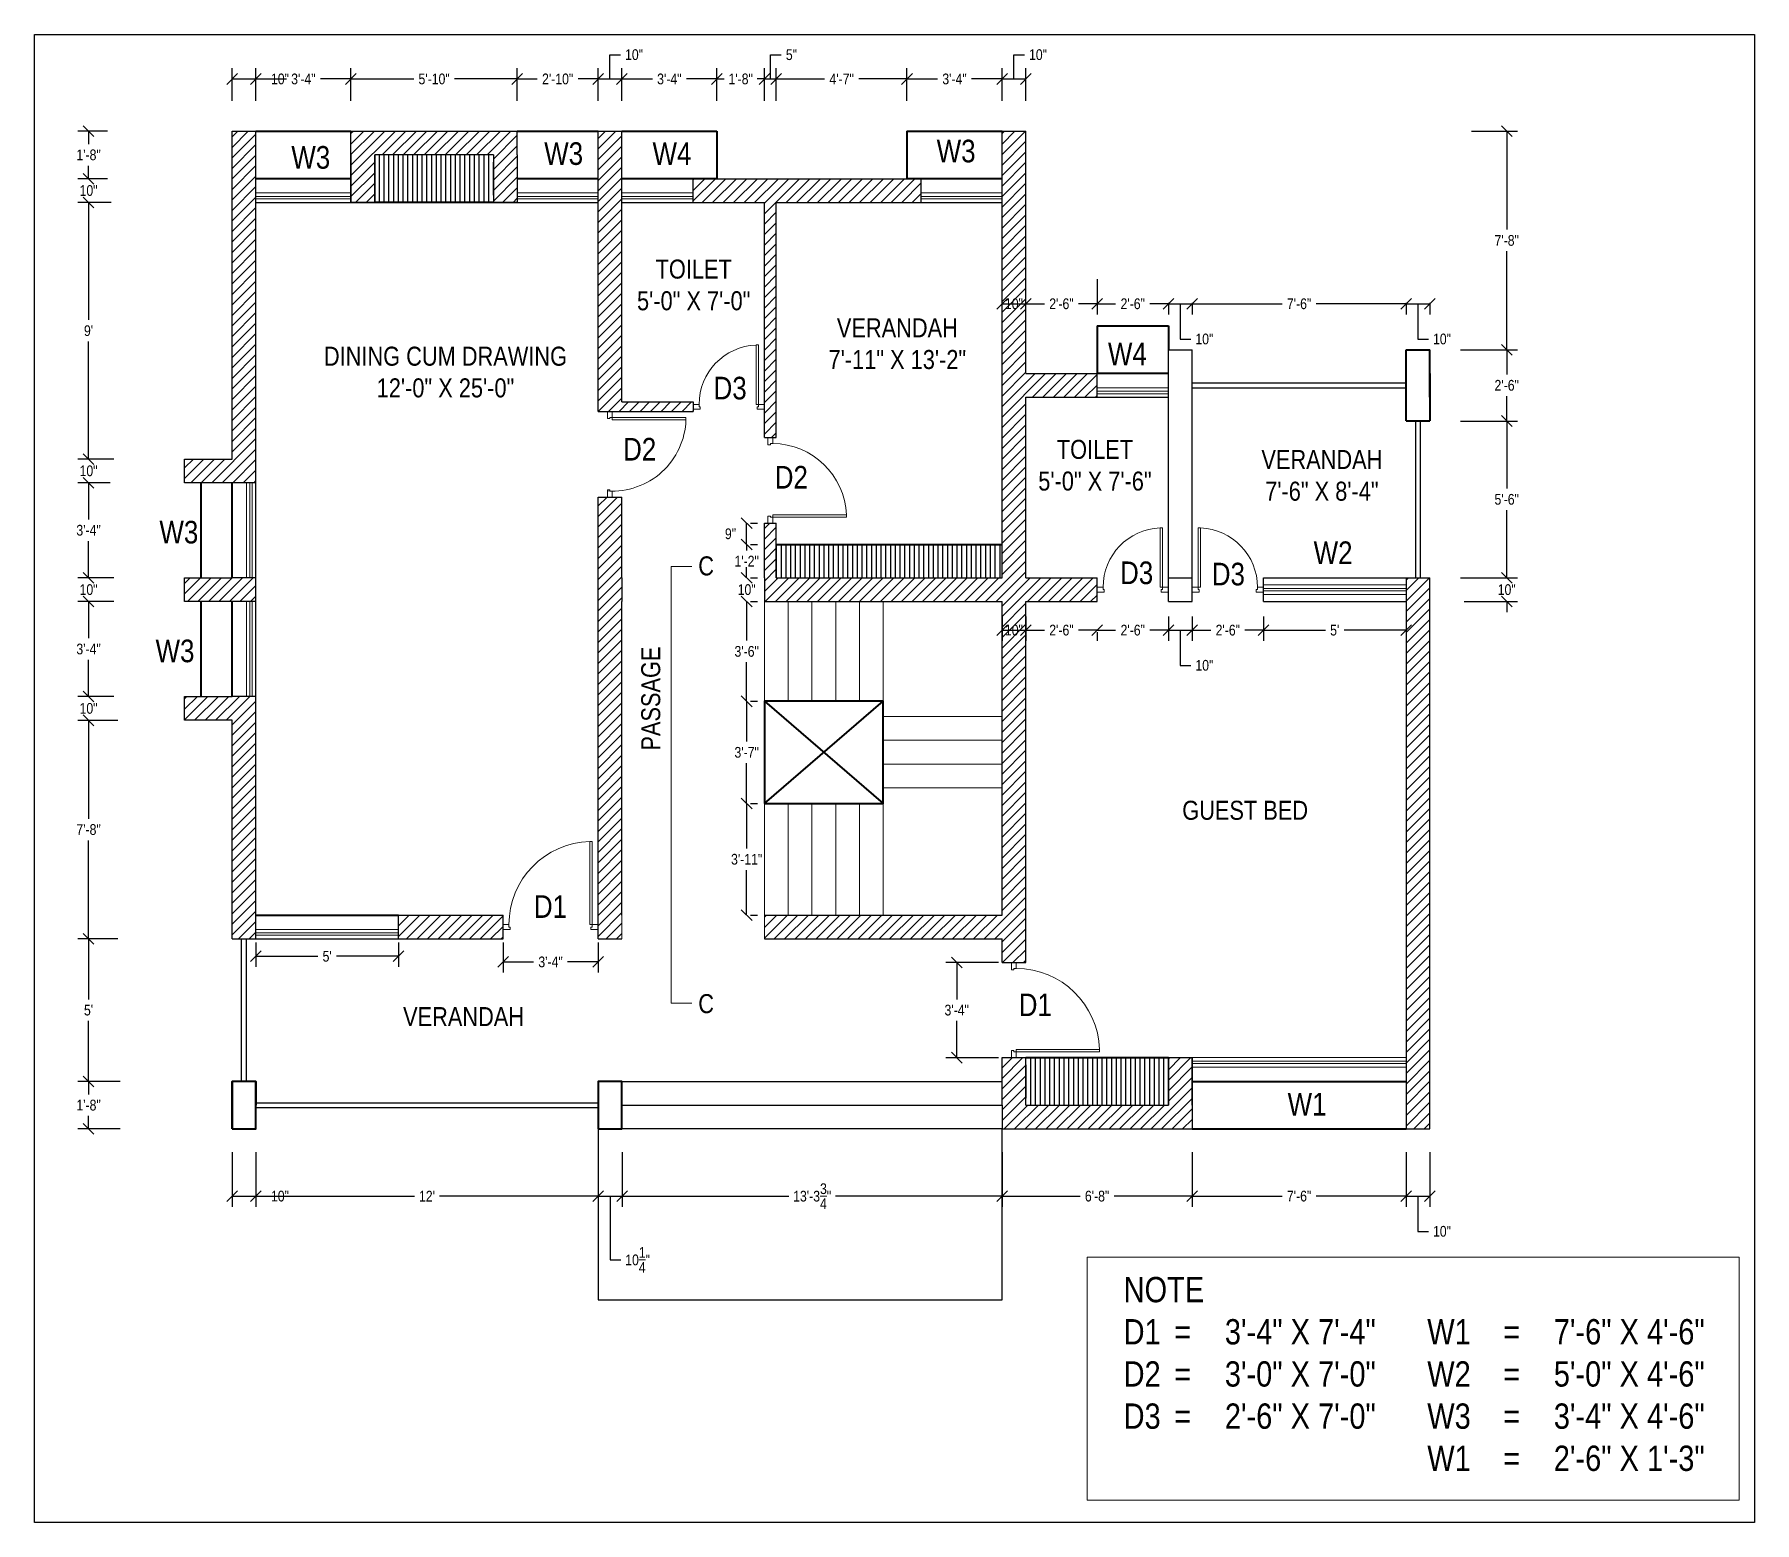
# Model space of a CAD drawing. Header units: inches. Extents: x 143414 to 144138, y 123102 to 123728.
import ezdxf

# ---------------------------------------------------------------- set-up
doc = ezdxf.new("R2010")
doc.units = ezdxf.units.IN
doc.header["$MEASUREMENT"] = 0
for name, color, linetype, lineweight in [('Dimention', 2, 'Continuous', 13), ('Door', 3, 'Continuous', 13), ('Drop wall', 4, 'Continuous', 30), ('Hatch', 9, 'Continuous', 13), ('Lift', 1, 'Continuous', 40), ('Stairs', 210, 'Continuous', 15), ('Text', 6, 'Continuous', 13), ('Wall', 7, 'Continuous', 30), ('Window', 5, 'Continuous', 13)]:
    doc.layers.add(name, color=color, linetype=linetype, lineweight=lineweight)
doc.styles.add('AR_Arial Narrow', font='ARIALN.TTF')
doc.dimstyles.new('AR_1.0_20', dxfattribs={"dimscale": 25, "dimtxt": 0.18, "dimasz": 0.18, "dimexe": 0.18, "dimexo": 0.0625, "dimgap": 0.09, "dimtad": 0, "dimtih": 1, "dimtoh": 1, "dimdec": 3, "dimzin": 0, "dimdsep": 46, "dimlunit": 4, "dimtxsty": 'AR_Arial Narrow', "dimblk": 'OBLIQUE', "dimcen": 0.09, "dimadec": 0, "dimazin": 0, "dimtfac": 1, "dimtdec": 3, "dimtofl": 0, "dimtmove": 0, "dimatfit": 3, "dimfxl": 1, "dimtolj": 1, "dimtzin": 0, "dimarcsym": 0})

msp = doc.modelspace()

# ---------------------------------------------------------------- texts
at = {"layer": 'Dimention', "style": 'AR_Arial Narrow'}
for p in [(143693.6095, 123500.6053), (143693.6095, 123316.3318)]:
    msp.add_text('C', height=8, dxfattribs=at).set_placement(p)
at = {"layer": 'Dimention', "char_height": 8, "attachment_point": 1, "style": 'AR_Arial Narrow'}
for s, width, insert in [('\\pxqc;TOILET\\P5\'-0" X 7\'-0"', 62.119084, (143660.6269, 123633.5426)), ('\\pxqc;VERANDAH\\P7\'-11" X 13\'-2"', 98.786681, (143727.993, 123608.8127)), ('\\pxqc;DINING CUM DRAWING \\P12\'-0" X 25\'-0"', 146.539831, (143513.9565, 123596.8741)), ('\\pxqc;TOILET \\P5\'-0" X 7\'-6"', 62.119084, (143829.4684, 123557.6473)), ('\\pxqc;VERANDAH\\P7\'-6" X 8\'-4"', 62.119084, (143924.9747, 123553.3836)), ('\\pxqc;GUEST BED', 62.119084, (143892.6845, 123405.729)), ('VERANDAH', 62.119084, (143569.3843, 123318.8756))]:
    msp.add_mtext_dynamic_manual_height_columns(s, width=width, gutter_width=10, heights=[0], dxfattribs=dict(at, insert=insert))
at = {"layer": 'Dimention', "insert": (143669.6045, 123417.691), "char_height": 8, "attachment_point": 1, "rotation": 90, "style": 'AR_Arial Narrow'}
msp.add_mtext_dynamic_manual_height_columns('\\pxqc;PASSAGE', width=62.119084, gutter_width=10, heights=[0], dxfattribs=at)
at = {"layer": 'Text', "style": 'AR_Arial Narrow'}
for s, p in [('W3', (143628.778, 123673.3991)), ('W4', (143674.3567, 123673.3991)), ('W3', (143793.934, 123674.4716)), ('W3', (143522.3574, 123671.8038)), ('W4', (143866.0071, 123589.0886)), ('D3', (143700.0512, 123574.6864)), ('D2', (143661.9795, 123548.9471)), ('D2', (143725.7898, 123537.15)), ('W3', (143466.8479, 123514.0486)), ('W2', (143952.561, 123505.3748)), ('D3', (143871.1056, 123496.9324)), ('D3', (143909.7135, 123496.3962)), ('W3', (143465.2392, 123464.0486)), ('D1', (143624.444, 123356.439)), ('D1', (143828.4717, 123315.0729)), ('W1', (143941.6143, 123273.2467))]:
    msp.add_text(s, height=9.52216, dxfattribs=at).set_placement(p)
at = {"layer": 'Text', "insert": (143872.6114, 123205.2816), "char_height": 10.647772, "attachment_point": 1, "style": 'AR_Arial Narrow'}
msp.add_mtext_dynamic_manual_height_columns('NOTE\\P\\pxt2,4,12,15,17;D1^I=^I3\'-4" X 7\'-4"^IW1^I=^I7\'-6" X 4\'-6"\\PD2^I=^I3\'-0" X 7\'-0"^IW2^I=^I5\'-0" X 4\'-6"\\PD3^I=^I2\'-6" X 7\'-0"^IW3^I=^I3\'-4" X 4\'-6"\\P^I^I^IW1^I=^I2\'-6" X 1\'-3"', width=268.489096, gutter_width=11.1821, heights=[0], dxfattribs=at)

# ---------------------------------------------------------------- blocks, each defined once
blk = doc.blocks.new('_Oblique')
at = {"color": 0, "linetype": 'ByBlock', "lineweight": -2}
blk.add_line((-0.5, -0.5), (0.5, 0.5), dxfattribs=at)
blk = doc.blocks.new('*D12')
at = {"layer": 'Defpoints', "color": 0, "transparency": 16777216}
for p in [(143437.03, 123287.59), (143451.9, 123287.59), (143451.9, 123267.59)]:
    blk.add_point(p, dxfattribs=at)
at = {"layer": 'Dimention', "color": 0, "lineweight": -2, "transparency": 16777216}
for p, q in [((143450.34, 123287.59), (143432.53, 123287.59)), ((143437.03, 123287.59), (143437.03, 123282.14)), ((143437.03, 123267.59), (143437.03, 123273.05)), ((143450.34, 123267.59), (143432.53, 123267.59))]:
    blk.add_line(p, q, dxfattribs=at)
at = {"layer": 'Dimention', "color": 0, "lineweight": -2, "transparency": 16777216, "xscale": 4.5, "yscale": 4.5, "zscale": 4.5}
for p, rotation in [((143437.03, 123287.59), 90), ((143437.03, 123267.59), 270)]:
    blk.add_blockref('_Oblique', p, dxfattribs=dict(at, rotation=rotation))
at = {"layer": 'Dimention', "color": 0, "transparency": 16777216, "insert": (143437.03, 123277.59), "char_height": 4.5, "attachment_point": 5, "style": 'AR_Arial Narrow'}
blk.add_mtext('\\A1;1\'-8"', dxfattribs=at)
blk = doc.blocks.new('*D13')
at = {"layer": 'Defpoints', "color": 0, "transparency": 16777216}
for p in [(143437.03, 123347.59), (143450.84, 123347.59), (143451.9, 123287.59)]:
    blk.add_point(p, dxfattribs=at)
at = {"layer": 'Dimention', "color": 0, "lineweight": -2, "transparency": 16777216}
for p, q in [((143449.28, 123347.59), (143432.53, 123347.59)), ((143437.03, 123347.59), (143437.03, 123322.13)), ((143437.03, 123287.59), (143437.03, 123313.06)), ((143450.34, 123287.59), (143432.53, 123287.59))]:
    blk.add_line(p, q, dxfattribs=at)
at = {"layer": 'Dimention', "color": 0, "lineweight": -2, "transparency": 16777216, "xscale": 4.5, "yscale": 4.5, "zscale": 4.5}
for p, rotation in [((143437.03, 123347.59), 90), ((143437.03, 123287.59), 270)]:
    blk.add_blockref('_Oblique', p, dxfattribs=dict(at, rotation=rotation))
at = {"layer": 'Dimention', "color": 0, "transparency": 16777216, "insert": (143437.03, 123317.59), "char_height": 4.5, "attachment_point": 5, "style": 'AR_Arial Narrow'}
blk.add_mtext("\\A1;5'", dxfattribs=at)
blk = doc.blocks.new('*D14')
at = {"layer": 'Defpoints', "color": 0, "transparency": 16777216}
for p in [(143437.03, 123439.59), (143450.84, 123439.59), (143450.84, 123347.59)]:
    blk.add_point(p, dxfattribs=at)
at = {"layer": 'Dimention', "color": 0, "lineweight": -2, "transparency": 16777216}
for p, q in [((143449.28, 123439.59), (143432.53, 123439.59)), ((143437.03, 123439.59), (143437.03, 123398.14)), ((143437.03, 123347.59), (143437.03, 123389.05)), ((143449.28, 123347.59), (143432.53, 123347.59))]:
    blk.add_line(p, q, dxfattribs=at)
at = {"layer": 'Dimention', "color": 0, "lineweight": -2, "transparency": 16777216, "xscale": 4.5, "yscale": 4.5, "zscale": 4.5}
for p, rotation in [((143437.03, 123439.59), 90), ((143437.03, 123347.59), 270)]:
    blk.add_blockref('_Oblique', p, dxfattribs=dict(at, rotation=rotation))
at = {"layer": 'Dimention', "color": 0, "transparency": 16777216, "insert": (143437.03, 123393.59), "char_height": 4.5, "attachment_point": 5, "style": 'AR_Arial Narrow'}
blk.add_mtext('\\A1;7\'-8"', dxfattribs=at)
blk = doc.blocks.new('*D17')
at = {"layer": 'Defpoints', "color": 0, "transparency": 16777216}
for p in [(143437.03, 123449.59), (143449.28, 123449.59), (143450.84, 123439.59)]:
    blk.add_point(p, dxfattribs=at)
at = {"layer": 'Dimention', "color": 0, "lineweight": -2, "transparency": 16777216}
for p, q in [((143437.03, 123449.59), (143437.03, 123454.09)), ((143447.72, 123449.59), (143432.53, 123449.59)), ((143449.28, 123439.59), (143432.53, 123439.59)), ((143437.03, 123439.59), (143437.03, 123435.09))]:
    blk.add_line(p, q, dxfattribs=at)
at = {"layer": 'Dimention', "color": 0, "lineweight": -2, "transparency": 16777216, "xscale": 4.5, "yscale": 4.5, "zscale": 4.5}
for p, rotation in [((143437.03, 123449.59), 270), ((143437.03, 123439.59), 90)]:
    blk.add_blockref('_Oblique', p, dxfattribs=dict(at, rotation=rotation))
at = {"layer": 'Dimention', "color": 0, "transparency": 16777216, "insert": (143437.03, 123444.59), "char_height": 4.5, "attachment_point": 5, "style": 'AR_Arial Narrow'}
blk.add_mtext('\\A1;10"', dxfattribs=at)
blk = doc.blocks.new('*D18')
at = {"layer": 'Defpoints', "color": 0, "transparency": 16777216}
for p in [(143437.03, 123489.59), (143449.28, 123489.59), (143449.28, 123449.59)]:
    blk.add_point(p, dxfattribs=at)
at = {"layer": 'Dimention', "color": 0, "lineweight": -2, "transparency": 16777216}
for p, q in [((143447.72, 123489.59), (143432.53, 123489.59)), ((143437.03, 123489.59), (143437.03, 123474.14)), ((143437.03, 123449.59), (143437.03, 123465.05)), ((143447.72, 123449.59), (143432.53, 123449.59))]:
    blk.add_line(p, q, dxfattribs=at)
at = {"layer": 'Dimention', "color": 0, "lineweight": -2, "transparency": 16777216, "xscale": 4.5, "yscale": 4.5, "zscale": 4.5}
for p, rotation in [((143437.03, 123489.59), 90), ((143437.03, 123449.59), 270)]:
    blk.add_blockref('_Oblique', p, dxfattribs=dict(at, rotation=rotation))
at = {"layer": 'Dimention', "color": 0, "transparency": 16777216, "insert": (143437.03, 123469.59), "char_height": 4.5, "attachment_point": 5, "style": 'AR_Arial Narrow'}
blk.add_mtext('\\A1;3\'-4"', dxfattribs=at)
blk = doc.blocks.new('*D19')
at = {"layer": 'Defpoints', "color": 0, "transparency": 16777216}
for p in [(143437.03, 123499.59), (143449.28, 123499.59), (143449.28, 123489.59)]:
    blk.add_point(p, dxfattribs=at)
at = {"layer": 'Dimention', "color": 0, "lineweight": -2, "transparency": 16777216}
for p, q in [((143437.03, 123499.59), (143437.03, 123504.09)), ((143447.72, 123499.59), (143432.53, 123499.59)), ((143447.72, 123489.59), (143432.53, 123489.59)), ((143437.03, 123489.59), (143437.03, 123485.09))]:
    blk.add_line(p, q, dxfattribs=at)
at = {"layer": 'Dimention', "color": 0, "lineweight": -2, "transparency": 16777216, "xscale": 4.5, "yscale": 4.5, "zscale": 4.5}
for p, rotation in [((143437.03, 123499.59), 270), ((143437.03, 123489.59), 90)]:
    blk.add_blockref('_Oblique', p, dxfattribs=dict(at, rotation=rotation))
at = {"layer": 'Dimention', "color": 0, "transparency": 16777216, "insert": (143437.03, 123494.59), "char_height": 4.5, "attachment_point": 5, "style": 'AR_Arial Narrow'}
blk.add_mtext('\\A1;10"', dxfattribs=at)
blk = doc.blocks.new('*D20')
at = {"layer": 'Defpoints', "color": 0, "transparency": 16777216}
for p in [(143437.03, 123539.59), (143446.15, 123539.59), (143449.28, 123499.59)]:
    blk.add_point(p, dxfattribs=at)
at = {"layer": 'Dimention', "color": 0, "lineweight": -2, "transparency": 16777216}
for p, q in [((143444.59, 123539.59), (143432.53, 123539.59)), ((143437.03, 123539.59), (143437.03, 123524.14)), ((143437.03, 123499.59), (143437.03, 123515.05)), ((143447.72, 123499.59), (143432.53, 123499.59))]:
    blk.add_line(p, q, dxfattribs=at)
at = {"layer": 'Dimention', "color": 0, "lineweight": -2, "transparency": 16777216, "xscale": 4.5, "yscale": 4.5, "zscale": 4.5}
for p, rotation in [((143437.03, 123539.59), 90), ((143437.03, 123499.59), 270)]:
    blk.add_blockref('_Oblique', p, dxfattribs=dict(at, rotation=rotation))
at = {"layer": 'Dimention', "color": 0, "transparency": 16777216, "insert": (143437.03, 123519.59), "char_height": 4.5, "attachment_point": 5, "style": 'AR_Arial Narrow'}
blk.add_mtext('\\A1;3\'-4"', dxfattribs=at)
blk = doc.blocks.new('*D21')
at = {"layer": 'Defpoints', "color": 0, "transparency": 16777216}
for p in [(143437.03, 123549.59), (143449.28, 123549.59), (143447.72, 123539.59)]:
    blk.add_point(p, dxfattribs=at)
at = {"layer": 'Dimention', "color": 0, "lineweight": -2, "transparency": 16777216}
for p, q in [((143437.03, 123549.59), (143437.03, 123554.09)), ((143447.72, 123549.59), (143432.53, 123549.59)), ((143446.15, 123539.59), (143432.53, 123539.59)), ((143437.03, 123539.59), (143437.03, 123535.09))]:
    blk.add_line(p, q, dxfattribs=at)
at = {"layer": 'Dimention', "color": 0, "lineweight": -2, "transparency": 16777216, "xscale": 4.5, "yscale": 4.5, "zscale": 4.5}
for p, rotation in [((143437.03, 123549.59), 270), ((143437.03, 123539.59), 90)]:
    blk.add_blockref('_Oblique', p, dxfattribs=dict(at, rotation=rotation))
at = {"layer": 'Dimention', "color": 0, "transparency": 16777216, "insert": (143437.03, 123544.59), "char_height": 4.5, "attachment_point": 5, "style": 'AR_Arial Narrow'}
blk.add_mtext('\\A1;10"', dxfattribs=at)
blk = doc.blocks.new('*D22')
at = {"layer": 'Defpoints', "color": 0, "transparency": 16777216}
for p in [(143437.03, 123657.59), (143448.09, 123657.59), (143447.72, 123549.59)]:
    blk.add_point(p, dxfattribs=at)
at = {"layer": 'Dimention', "color": 0, "lineweight": -2, "transparency": 16777216}
for p, q in [((143446.52, 123657.59), (143432.53, 123657.59)), ((143437.03, 123657.59), (143437.03, 123608.14)), ((143437.03, 123549.59), (143437.03, 123599.05)), ((143446.15, 123549.59), (143432.53, 123549.59))]:
    blk.add_line(p, q, dxfattribs=at)
at = {"layer": 'Dimention', "color": 0, "lineweight": -2, "transparency": 16777216, "xscale": 4.5, "yscale": 4.5, "zscale": 4.5}
for p, rotation in [((143437.03, 123657.59), 90), ((143437.03, 123549.59), 270)]:
    blk.add_blockref('_Oblique', p, dxfattribs=dict(at, rotation=rotation))
at = {"layer": 'Dimention', "color": 0, "transparency": 16777216, "insert": (143437.03, 123603.59), "char_height": 4.5, "attachment_point": 5, "style": 'AR_Arial Narrow'}
blk.add_mtext("\\A1;9'", dxfattribs=at)
blk = doc.blocks.new('*D23')
at = {"layer": 'Defpoints', "color": 0, "transparency": 16777216}
for p in [(143437.03, 123667.59), (143446.52, 123667.59), (143448.09, 123657.59)]:
    blk.add_point(p, dxfattribs=at)
at = {"layer": 'Dimention', "color": 0, "lineweight": -2, "transparency": 16777216}
for p, q in [((143437.03, 123667.59), (143437.03, 123672.09)), ((143444.96, 123667.59), (143432.53, 123667.59)), ((143446.52, 123657.59), (143432.53, 123657.59)), ((143437.03, 123657.59), (143437.03, 123653.09))]:
    blk.add_line(p, q, dxfattribs=at)
at = {"layer": 'Dimention', "color": 0, "lineweight": -2, "transparency": 16777216, "xscale": 4.5, "yscale": 4.5, "zscale": 4.5}
for p, rotation in [((143437.03, 123667.59), 270), ((143437.03, 123657.59), 90)]:
    blk.add_blockref('_Oblique', p, dxfattribs=dict(at, rotation=rotation))
at = {"layer": 'Dimention', "color": 0, "transparency": 16777216, "insert": (143437.03, 123662.59), "char_height": 4.5, "attachment_point": 5, "style": 'AR_Arial Narrow'}
blk.add_mtext('\\A1;10"', dxfattribs=at)
blk = doc.blocks.new('*D24')
at = {"layer": 'Defpoints', "color": 0, "transparency": 16777216}
for p in [(143437.03, 123687.59), (143446.52, 123687.59), (143446.52, 123667.59)]:
    blk.add_point(p, dxfattribs=at)
at = {"layer": 'Dimention', "color": 0, "lineweight": -2, "transparency": 16777216}
for p, q in [((143444.96, 123687.59), (143432.53, 123687.59)), ((143437.03, 123687.59), (143437.03, 123682.14)), ((143437.03, 123667.59), (143437.03, 123673.05)), ((143444.96, 123667.59), (143432.53, 123667.59))]:
    blk.add_line(p, q, dxfattribs=at)
at = {"layer": 'Dimention', "color": 0, "lineweight": -2, "transparency": 16777216, "xscale": 4.5, "yscale": 4.5, "zscale": 4.5}
for p, rotation in [((143437.03, 123687.59), 90), ((143437.03, 123667.59), 270)]:
    blk.add_blockref('_Oblique', p, dxfattribs=dict(at, rotation=rotation))
at = {"layer": 'Dimention', "color": 0, "transparency": 16777216, "insert": (143437.03, 123677.59), "char_height": 4.5, "attachment_point": 5, "style": 'AR_Arial Narrow'}
blk.add_mtext('\\A1;1\'-8"', dxfattribs=at)
blk = doc.blocks.new('*D25')
at = {"layer": 'Defpoints', "color": 0, "transparency": 16777216}
for p in [(143497.44, 123259.44), (143507.44, 123259.44), (143507.44, 123239.29)]:
    blk.add_point(p, dxfattribs=at)
at = {"layer": 'Dimention', "color": 0, "lineweight": -2, "transparency": 16777216}
for p, q in [((143497.44, 123257.88), (143497.44, 123234.79)), ((143507.44, 123257.88), (143507.44, 123234.79)), ((143497.44, 123239.29), (143507.44, 123239.29)), ((143507.44, 123239.29), (143511.94, 123239.29))]:
    blk.add_line(p, q, dxfattribs=at)
at = {"layer": 'Dimention', "color": 0, "lineweight": -2, "transparency": 16777216, "xscale": 4.5, "yscale": 4.5, "zscale": 4.5, "rotation": 180}
blk.add_blockref('_Oblique', (143497.44, 123239.29), dxfattribs=at)
at = {"layer": 'Dimention', "color": 0, "lineweight": -2, "transparency": 16777216, "xscale": 4.5, "yscale": 4.5, "zscale": 4.5}
blk.add_blockref('_Oblique', (143507.44, 123239.29), dxfattribs=at)
at = {"layer": 'Dimention', "color": 0, "transparency": 16777216, "insert": (143517.58, 123239.29), "char_height": 4.5, "attachment_point": 5, "style": 'AR_Arial Narrow'}
blk.add_mtext('\\A1;10"', dxfattribs=at)
blk = doc.blocks.new('*D26')
at = {"layer": 'Defpoints', "color": 0, "transparency": 16777216}
for p in [(143507.44, 123259.44), (143651.44, 123239.42), (143651.44, 123239.29)]:
    blk.add_point(p, dxfattribs=at)
at = {"layer": 'Dimention', "color": 0, "lineweight": -2, "transparency": 16777216}
for p, q in [((143507.44, 123257.88), (143507.44, 123234.79)), ((143507.44, 123239.29), (143574.23, 123239.29)), ((143651.44, 123239.29), (143584.65, 123239.29)), ((143651.44, 123237.85), (143651.44, 123234.79))]:
    blk.add_line(p, q, dxfattribs=at)
at = {"layer": 'Dimention', "color": 0, "lineweight": -2, "transparency": 16777216, "xscale": 4.5, "yscale": 4.5, "zscale": 4.5, "rotation": 180}
blk.add_blockref('_Oblique', (143507.44, 123239.29), dxfattribs=at)
at = {"layer": 'Dimention', "color": 0, "lineweight": -2, "transparency": 16777216, "xscale": 4.5, "yscale": 4.5, "zscale": 4.5}
blk.add_blockref('_Oblique', (143651.44, 123239.29), dxfattribs=at)
at = {"layer": 'Dimention', "color": 0, "transparency": 16777216, "insert": (143579.44, 123239.29), "char_height": 4.5, "attachment_point": 5, "style": 'AR_Arial Narrow'}
blk.add_mtext("\\A1;12'", dxfattribs=at)
blk = doc.blocks.new('*D27')
at = {"layer": 'Defpoints', "color": 0, "transparency": 16777216}
for p in [(143661.64, 123259.44), (143651.44, 123239.42), (143661.64, 123239.29)]:
    blk.add_point(p, dxfattribs=at)
at = {"layer": 'Dimention', "color": 0, "lineweight": -2, "transparency": 16777216}
for p, q in [((143661.64, 123257.88), (143661.64, 123234.79)), ((143651.44, 123239.29), (143661.64, 123239.29)), ((143651.44, 123237.85), (143651.44, 123234.79)), ((143656.54, 123239.29), (143656.54, 123212.47)), ((143656.54, 123212.47), (143661.04, 123212.47))]:
    blk.add_line(p, q, dxfattribs=at)
at = {"layer": 'Dimention', "color": 0, "lineweight": -2, "transparency": 16777216, "xscale": 4.5, "yscale": 4.5, "zscale": 4.5, "rotation": 180}
blk.add_blockref('_Oblique', (143651.44, 123239.29), dxfattribs=at)
at = {"layer": 'Dimention', "color": 0, "lineweight": -2, "transparency": 16777216, "xscale": 4.5, "yscale": 4.5, "zscale": 4.5}
blk.add_blockref('_Oblique', (143661.64, 123239.29), dxfattribs=at)
at = {"layer": 'Dimention', "color": 0, "transparency": 16777216, "insert": (143668.08, 123212.47), "char_height": 4.5, "attachment_point": 5, "style": 'AR_Arial Narrow'}
blk.add_mtext('\\A1;10{\\H1x;\\S1/4;}"', dxfattribs=at)
blk = doc.blocks.new('*D28')
at = {"layer": 'Defpoints', "color": 0, "transparency": 16777216}
for p in [(143661.64, 123259.44), (143821.44, 123259.44), (143821.44, 123239.29)]:
    blk.add_point(p, dxfattribs=at)
at = {"layer": 'Dimention', "color": 0, "lineweight": -2, "transparency": 16777216}
for p, q in [((143661.64, 123257.88), (143661.64, 123234.79)), ((143821.44, 123257.88), (143821.44, 123234.79)), ((143661.64, 123239.29), (143731.72, 123239.29)), ((143821.44, 123239.29), (143751.36, 123239.29))]:
    blk.add_line(p, q, dxfattribs=at)
at = {"layer": 'Dimention', "color": 0, "lineweight": -2, "transparency": 16777216, "xscale": 4.5, "yscale": 4.5, "zscale": 4.5, "rotation": 180}
blk.add_blockref('_Oblique', (143661.64, 123239.29), dxfattribs=at)
at = {"layer": 'Dimention', "color": 0, "lineweight": -2, "transparency": 16777216, "xscale": 4.5, "yscale": 4.5, "zscale": 4.5}
blk.add_blockref('_Oblique', (143821.44, 123239.29), dxfattribs=at)
at = {"layer": 'Dimention', "color": 0, "transparency": 16777216, "insert": (143741.54, 123239.29), "char_height": 4.5, "attachment_point": 5, "style": 'AR_Arial Narrow'}
blk.add_mtext('\\A1;13\'-3{\\H1x;\\S3/4;}"', dxfattribs=at)
blk = doc.blocks.new('*D29')
at = {"layer": 'Defpoints', "color": 0, "transparency": 16777216}
for p in [(143821.44, 123259.44), (143901.44, 123259.44), (143901.44, 123239.29)]:
    blk.add_point(p, dxfattribs=at)
at = {"layer": 'Dimention', "color": 0, "lineweight": -2, "transparency": 16777216}
for p, q in [((143821.44, 123257.88), (143821.44, 123234.79)), ((143901.44, 123257.88), (143901.44, 123234.79)), ((143821.44, 123239.29), (143854.27, 123239.29)), ((143901.44, 123239.29), (143868.61, 123239.29))]:
    blk.add_line(p, q, dxfattribs=at)
at = {"layer": 'Dimention', "color": 0, "lineweight": -2, "transparency": 16777216, "xscale": 4.5, "yscale": 4.5, "zscale": 4.5, "rotation": 180}
blk.add_blockref('_Oblique', (143821.44, 123239.29), dxfattribs=at)
at = {"layer": 'Dimention', "color": 0, "lineweight": -2, "transparency": 16777216, "xscale": 4.5, "yscale": 4.5, "zscale": 4.5}
blk.add_blockref('_Oblique', (143901.44, 123239.29), dxfattribs=at)
at = {"layer": 'Dimention', "color": 0, "transparency": 16777216, "insert": (143861.44, 123239.29), "char_height": 4.5, "attachment_point": 5, "style": 'AR_Arial Narrow'}
blk.add_mtext('\\A1;6\'-8"', dxfattribs=at)
blk = doc.blocks.new('*D30')
at = {"layer": 'Defpoints', "color": 0, "transparency": 16777216}
for p in [(143901.44, 123259.44), (143991.44, 123259.44), (143991.44, 123239.29)]:
    blk.add_point(p, dxfattribs=at)
at = {"layer": 'Dimention', "color": 0, "lineweight": -2, "transparency": 16777216}
for p, q in [((143901.44, 123257.88), (143901.44, 123234.79)), ((143991.44, 123257.88), (143991.44, 123234.79)), ((143901.44, 123239.29), (143939.3, 123239.29)), ((143991.44, 123239.29), (143953.59, 123239.29))]:
    blk.add_line(p, q, dxfattribs=at)
at = {"layer": 'Dimention', "color": 0, "lineweight": -2, "transparency": 16777216, "xscale": 4.5, "yscale": 4.5, "zscale": 4.5, "rotation": 180}
blk.add_blockref('_Oblique', (143901.44, 123239.29), dxfattribs=at)
at = {"layer": 'Dimention', "color": 0, "lineweight": -2, "transparency": 16777216, "xscale": 4.5, "yscale": 4.5, "zscale": 4.5}
blk.add_blockref('_Oblique', (143991.44, 123239.29), dxfattribs=at)
at = {"layer": 'Dimention', "color": 0, "transparency": 16777216, "insert": (143946.44, 123239.29), "char_height": 4.5, "attachment_point": 5, "style": 'AR_Arial Narrow'}
blk.add_mtext('\\A1;7\'-6"', dxfattribs=at)
blk = doc.blocks.new('*D31')
at = {"layer": 'Defpoints', "color": 0, "transparency": 16777216}
for p in [(143991.44, 123259.44), (144001.44, 123259.44), (144001.44, 123239.29)]:
    blk.add_point(p, dxfattribs=at)
at = {"layer": 'Dimention', "color": 0, "lineweight": -2, "transparency": 16777216}
for p, q in [((143991.44, 123257.88), (143991.44, 123234.79)), ((144001.44, 123257.88), (144001.44, 123234.79)), ((143991.44, 123239.29), (144001.44, 123239.29)), ((143996.44, 123239.29), (143996.44, 123224.47)), ((143996.44, 123224.47), (144000.94, 123224.47))]:
    blk.add_line(p, q, dxfattribs=at)
at = {"layer": 'Dimention', "color": 0, "lineweight": -2, "transparency": 16777216, "xscale": 4.5, "yscale": 4.5, "zscale": 4.5, "rotation": 180}
blk.add_blockref('_Oblique', (143991.44, 123239.29), dxfattribs=at)
at = {"layer": 'Dimention', "color": 0, "lineweight": -2, "transparency": 16777216, "xscale": 4.5, "yscale": 4.5, "zscale": 4.5}
blk.add_blockref('_Oblique', (144001.44, 123239.29), dxfattribs=at)
at = {"layer": 'Dimention', "color": 0, "transparency": 16777216, "insert": (144006.58, 123224.47), "char_height": 4.5, "attachment_point": 5, "style": 'AR_Arial Narrow'}
blk.add_mtext('\\A1;10"', dxfattribs=at)
blk = doc.blocks.new('*D32')
at = {"layer": 'Defpoints', "color": 0, "transparency": 16777216}
for p in [(143821.44, 123484.75), (143831.44, 123484.91), (143831.44, 123477.53)]:
    blk.add_point(p, dxfattribs=at)
at = {"layer": 'Dimention', "color": 0, "lineweight": -2, "transparency": 16777216}
for p, q in [((143821.44, 123483.19), (143821.44, 123473.03)), ((143831.44, 123483.34), (143831.44, 123473.03)), ((143821.44, 123477.53), (143831.44, 123477.53))]:
    blk.add_line(p, q, dxfattribs=at)
at = {"layer": 'Dimention', "color": 0, "lineweight": -2, "transparency": 16777216, "xscale": 4.5, "yscale": 4.5, "zscale": 4.5, "rotation": 180}
blk.add_blockref('_Oblique', (143821.44, 123477.53), dxfattribs=at)
at = {"layer": 'Dimention', "color": 0, "lineweight": -2, "transparency": 16777216, "xscale": 4.5, "yscale": 4.5, "zscale": 4.5}
blk.add_blockref('_Oblique', (143831.44, 123477.53), dxfattribs=at)
at = {"layer": 'Dimention', "color": 0, "transparency": 16777216, "insert": (143826.44, 123477.53), "char_height": 4.5, "attachment_point": 5, "style": 'AR_Arial Narrow'}
blk.add_mtext('\\A1;10"', dxfattribs=at)
blk = doc.blocks.new('*D33')
at = {"layer": 'Defpoints', "color": 0, "transparency": 16777216}
for p in [(143831.44, 123484.91), (143861.44, 123478.27), (143861.44, 123477.53)]:
    blk.add_point(p, dxfattribs=at)
at = {"layer": 'Dimention', "color": 0, "lineweight": -2, "transparency": 16777216}
for p, q in [((143831.44, 123483.34), (143831.44, 123473.03)), ((143831.44, 123477.53), (143839.25, 123477.53)), ((143861.44, 123477.53), (143853.63, 123477.53)), ((143861.44, 123476.71), (143861.44, 123473.03))]:
    blk.add_line(p, q, dxfattribs=at)
at = {"layer": 'Dimention', "color": 0, "lineweight": -2, "transparency": 16777216, "xscale": 4.5, "yscale": 4.5, "zscale": 4.5, "rotation": 180}
blk.add_blockref('_Oblique', (143831.44, 123477.53), dxfattribs=at)
at = {"layer": 'Dimention', "color": 0, "lineweight": -2, "transparency": 16777216, "xscale": 4.5, "yscale": 4.5, "zscale": 4.5}
blk.add_blockref('_Oblique', (143861.44, 123477.53), dxfattribs=at)
at = {"layer": 'Dimention', "color": 0, "transparency": 16777216, "insert": (143846.44, 123477.53), "char_height": 4.5, "attachment_point": 5, "style": 'AR_Arial Narrow'}
blk.add_mtext('\\A1;2\'-6"', dxfattribs=at)
blk = doc.blocks.new('*D34')
at = {"layer": 'Defpoints', "color": 0, "transparency": 16777216}
for p in [(143891.44, 123484.91), (143861.44, 123478.27), (143891.44, 123477.53)]:
    blk.add_point(p, dxfattribs=at)
at = {"layer": 'Dimention', "color": 0, "lineweight": -2, "transparency": 16777216}
for p, q in [((143891.44, 123483.34), (143891.44, 123473.03)), ((143861.44, 123477.53), (143869.25, 123477.53)), ((143861.44, 123476.71), (143861.44, 123473.03)), ((143891.44, 123477.53), (143883.63, 123477.53))]:
    blk.add_line(p, q, dxfattribs=at)
at = {"layer": 'Dimention', "color": 0, "lineweight": -2, "transparency": 16777216, "xscale": 4.5, "yscale": 4.5, "zscale": 4.5, "rotation": 180}
blk.add_blockref('_Oblique', (143861.44, 123477.53), dxfattribs=at)
at = {"layer": 'Dimention', "color": 0, "lineweight": -2, "transparency": 16777216, "xscale": 4.5, "yscale": 4.5, "zscale": 4.5}
blk.add_blockref('_Oblique', (143891.44, 123477.53), dxfattribs=at)
at = {"layer": 'Dimention', "color": 0, "transparency": 16777216, "insert": (143876.44, 123477.53), "char_height": 4.5, "attachment_point": 5, "style": 'AR_Arial Narrow'}
blk.add_mtext('\\A1;2\'-6"', dxfattribs=at)
blk = doc.blocks.new('*D35')
at = {"layer": 'Defpoints', "color": 0, "transparency": 16777216}
for p in [(143891.44, 123484.91), (143901.44, 123484.91), (143901.44, 123477.53)]:
    blk.add_point(p, dxfattribs=at)
at = {"layer": 'Dimention', "color": 0, "lineweight": -2, "transparency": 16777216}
for p, q in [((143891.44, 123483.34), (143891.44, 123473.03)), ((143901.44, 123483.34), (143901.44, 123473.03)), ((143891.44, 123477.53), (143901.44, 123477.53)), ((143896.44, 123477.53), (143896.44, 123462.72)), ((143896.44, 123462.72), (143900.94, 123462.72))]:
    blk.add_line(p, q, dxfattribs=at)
at = {"layer": 'Dimention', "color": 0, "lineweight": -2, "transparency": 16777216, "xscale": 4.5, "yscale": 4.5, "zscale": 4.5, "rotation": 180}
blk.add_blockref('_Oblique', (143891.44, 123477.53), dxfattribs=at)
at = {"layer": 'Dimention', "color": 0, "lineweight": -2, "transparency": 16777216, "xscale": 4.5, "yscale": 4.5, "zscale": 4.5}
blk.add_blockref('_Oblique', (143901.44, 123477.53), dxfattribs=at)
at = {"layer": 'Dimention', "color": 0, "transparency": 16777216, "insert": (143906.58, 123462.72), "char_height": 4.5, "attachment_point": 5, "style": 'AR_Arial Narrow'}
blk.add_mtext('\\A1;10"', dxfattribs=at)
blk = doc.blocks.new('*D36')
at = {"layer": 'Defpoints', "color": 0, "transparency": 16777216}
for p in [(143901.44, 123484.91), (143931.44, 123484.91), (143931.44, 123477.53)]:
    blk.add_point(p, dxfattribs=at)
at = {"layer": 'Dimention', "color": 0, "lineweight": -2, "transparency": 16777216}
for p, q in [((143901.44, 123483.34), (143901.44, 123473.03)), ((143931.44, 123483.34), (143931.44, 123473.03)), ((143901.44, 123477.53), (143909.25, 123477.53)), ((143931.44, 123477.53), (143923.63, 123477.53))]:
    blk.add_line(p, q, dxfattribs=at)
at = {"layer": 'Dimention', "color": 0, "lineweight": -2, "transparency": 16777216, "xscale": 4.5, "yscale": 4.5, "zscale": 4.5, "rotation": 180}
blk.add_blockref('_Oblique', (143901.44, 123477.53), dxfattribs=at)
at = {"layer": 'Dimention', "color": 0, "lineweight": -2, "transparency": 16777216, "xscale": 4.5, "yscale": 4.5, "zscale": 4.5}
blk.add_blockref('_Oblique', (143931.44, 123477.53), dxfattribs=at)
at = {"layer": 'Dimention', "color": 0, "transparency": 16777216, "insert": (143916.44, 123477.53), "char_height": 4.5, "attachment_point": 5, "style": 'AR_Arial Narrow'}
blk.add_mtext('\\A1;2\'-6"', dxfattribs=at)
blk = doc.blocks.new('*D37')
at = {"layer": 'Defpoints', "color": 0, "transparency": 16777216}
for p in [(143931.44, 123484.91), (143991.44, 123484.91), (143991.44, 123477.53)]:
    blk.add_point(p, dxfattribs=at)
at = {"layer": 'Dimention', "color": 0, "lineweight": -2, "transparency": 16777216}
for p, q in [((143931.44, 123483.34), (143931.44, 123473.03)), ((143991.44, 123483.34), (143991.44, 123473.03)), ((143931.44, 123477.53), (143957.49, 123477.53)), ((143991.44, 123477.53), (143965.39, 123477.53))]:
    blk.add_line(p, q, dxfattribs=at)
at = {"layer": 'Dimention', "color": 0, "lineweight": -2, "transparency": 16777216, "xscale": 4.5, "yscale": 4.5, "zscale": 4.5, "rotation": 180}
blk.add_blockref('_Oblique', (143931.44, 123477.53), dxfattribs=at)
at = {"layer": 'Dimention', "color": 0, "lineweight": -2, "transparency": 16777216, "xscale": 4.5, "yscale": 4.5, "zscale": 4.5}
blk.add_blockref('_Oblique', (143991.44, 123477.53), dxfattribs=at)
at = {"layer": 'Dimention', "color": 0, "transparency": 16777216, "insert": (143961.44, 123477.53), "char_height": 4.5, "attachment_point": 5, "style": 'AR_Arial Narrow'}
blk.add_mtext("\\A1;5'", dxfattribs=at)
blk = doc.blocks.new('*D38')
at = {"layer": 'Defpoints', "color": 0, "transparency": 16777216}
for p in [(143831.44, 123614.91), (143821.44, 123606.91), (143831.44, 123606.91)]:
    blk.add_point(p, dxfattribs=at)
at = {"layer": 'Dimention', "color": 0, "lineweight": -2, "transparency": 16777216}
for p, q in [((143821.44, 123608.47), (143821.44, 123619.41)), ((143831.44, 123608.47), (143831.44, 123619.41)), ((143821.44, 123614.91), (143831.44, 123614.91))]:
    blk.add_line(p, q, dxfattribs=at)
at = {"layer": 'Dimention', "color": 0, "lineweight": -2, "transparency": 16777216, "xscale": 4.5, "yscale": 4.5, "zscale": 4.5, "rotation": 180}
blk.add_blockref('_Oblique', (143821.44, 123614.91), dxfattribs=at)
at = {"layer": 'Dimention', "color": 0, "lineweight": -2, "transparency": 16777216, "xscale": 4.5, "yscale": 4.5, "zscale": 4.5}
blk.add_blockref('_Oblique', (143831.44, 123614.91), dxfattribs=at)
at = {"layer": 'Dimention', "color": 0, "transparency": 16777216, "insert": (143826.44, 123614.91), "char_height": 4.5, "attachment_point": 5, "style": 'AR_Arial Narrow'}
blk.add_mtext('\\A1;10"', dxfattribs=at)
blk = doc.blocks.new('*D39')
at = {"layer": 'Defpoints', "color": 0, "transparency": 16777216}
for p in [(143861.44, 123626.91), (143861.44, 123614.91), (143831.44, 123606.91)]:
    blk.add_point(p, dxfattribs=at)
at = {"layer": 'Dimention', "color": 0, "lineweight": -2, "transparency": 16777216}
for p, q in [((143861.44, 123625.34), (143861.44, 123610.41)), ((143831.44, 123608.47), (143831.44, 123619.41)), ((143831.44, 123614.91), (143839.25, 123614.91)), ((143861.44, 123614.91), (143853.63, 123614.91))]:
    blk.add_line(p, q, dxfattribs=at)
at = {"layer": 'Dimention', "color": 0, "lineweight": -2, "transparency": 16777216, "xscale": 4.5, "yscale": 4.5, "zscale": 4.5, "rotation": 180}
blk.add_blockref('_Oblique', (143831.44, 123614.91), dxfattribs=at)
at = {"layer": 'Dimention', "color": 0, "lineweight": -2, "transparency": 16777216, "xscale": 4.5, "yscale": 4.5, "zscale": 4.5}
blk.add_blockref('_Oblique', (143861.44, 123614.91), dxfattribs=at)
at = {"layer": 'Dimention', "color": 0, "transparency": 16777216, "insert": (143846.44, 123614.91), "char_height": 4.5, "attachment_point": 5, "style": 'AR_Arial Narrow'}
blk.add_mtext('\\A1;2\'-6"', dxfattribs=at)
blk = doc.blocks.new('*D40')
at = {"layer": 'Defpoints', "color": 0, "transparency": 16777216}
for p in [(143861.44, 123626.91), (143891.44, 123616.91), (143891.44, 123614.91)]:
    blk.add_point(p, dxfattribs=at)
at = {"layer": 'Dimention', "color": 0, "lineweight": -2, "transparency": 16777216}
for p, q in [((143861.44, 123625.34), (143861.44, 123610.41)), ((143861.44, 123614.91), (143869.25, 123614.91)), ((143891.44, 123614.91), (143883.63, 123614.91)), ((143891.44, 123615.34), (143891.44, 123610.41))]:
    blk.add_line(p, q, dxfattribs=at)
at = {"layer": 'Dimention', "color": 0, "lineweight": -2, "transparency": 16777216, "xscale": 4.5, "yscale": 4.5, "zscale": 4.5, "rotation": 180}
blk.add_blockref('_Oblique', (143861.44, 123614.91), dxfattribs=at)
at = {"layer": 'Dimention', "color": 0, "lineweight": -2, "transparency": 16777216, "xscale": 4.5, "yscale": 4.5, "zscale": 4.5}
blk.add_blockref('_Oblique', (143891.44, 123614.91), dxfattribs=at)
at = {"layer": 'Dimention', "color": 0, "transparency": 16777216, "insert": (143876.44, 123614.91), "char_height": 4.5, "attachment_point": 5, "style": 'AR_Arial Narrow'}
blk.add_mtext('\\A1;2\'-6"', dxfattribs=at)
blk = doc.blocks.new('*D41')
at = {"layer": 'Defpoints', "color": 0, "transparency": 16777216}
for p in [(143891.44, 123616.91), (143901.44, 123616.91), (143901.44, 123614.91)]:
    blk.add_point(p, dxfattribs=at)
at = {"layer": 'Dimention', "color": 0, "lineweight": -2, "transparency": 16777216}
for p, q in [((143891.44, 123615.34), (143891.44, 123610.41)), ((143891.44, 123614.91), (143901.44, 123614.91)), ((143896.44, 123614.91), (143896.44, 123600.09)), ((143901.44, 123615.34), (143901.44, 123610.41)), ((143896.44, 123600.09), (143900.94, 123600.09))]:
    blk.add_line(p, q, dxfattribs=at)
at = {"layer": 'Dimention', "color": 0, "lineweight": -2, "transparency": 16777216, "xscale": 4.5, "yscale": 4.5, "zscale": 4.5, "rotation": 180}
blk.add_blockref('_Oblique', (143891.44, 123614.91), dxfattribs=at)
at = {"layer": 'Dimention', "color": 0, "lineweight": -2, "transparency": 16777216, "xscale": 4.5, "yscale": 4.5, "zscale": 4.5}
blk.add_blockref('_Oblique', (143901.44, 123614.91), dxfattribs=at)
at = {"layer": 'Dimention', "color": 0, "transparency": 16777216, "insert": (143906.58, 123600.09), "char_height": 4.5, "attachment_point": 5, "style": 'AR_Arial Narrow'}
blk.add_mtext('\\A1;10"', dxfattribs=at)
blk = doc.blocks.new('*D42')
at = {"layer": 'Defpoints', "color": 0, "transparency": 16777216}
for p in [(143901.44, 123616.91), (143991.44, 123616.91), (143991.44, 123614.91)]:
    blk.add_point(p, dxfattribs=at)
at = {"layer": 'Dimention', "color": 0, "lineweight": -2, "transparency": 16777216}
for p, q in [((143901.44, 123615.34), (143901.44, 123610.41)), ((143901.44, 123614.91), (143939.3, 123614.91)), ((143991.44, 123614.91), (143953.59, 123614.91)), ((143991.44, 123615.34), (143991.44, 123610.41))]:
    blk.add_line(p, q, dxfattribs=at)
at = {"layer": 'Dimention', "color": 0, "lineweight": -2, "transparency": 16777216, "xscale": 4.5, "yscale": 4.5, "zscale": 4.5, "rotation": 180}
blk.add_blockref('_Oblique', (143901.44, 123614.91), dxfattribs=at)
at = {"layer": 'Dimention', "color": 0, "lineweight": -2, "transparency": 16777216, "xscale": 4.5, "yscale": 4.5, "zscale": 4.5}
blk.add_blockref('_Oblique', (143991.44, 123614.91), dxfattribs=at)
at = {"layer": 'Dimention', "color": 0, "transparency": 16777216, "insert": (143946.44, 123614.91), "char_height": 4.5, "attachment_point": 5, "style": 'AR_Arial Narrow'}
blk.add_mtext('\\A1;7\'-6"', dxfattribs=at)
blk = doc.blocks.new('*D43')
at = {"layer": 'Defpoints', "color": 0, "transparency": 16777216}
for p in [(143991.44, 123616.91), (144001.44, 123616.91), (144001.44, 123614.91)]:
    blk.add_point(p, dxfattribs=at)
at = {"layer": 'Dimention', "color": 0, "lineweight": -2, "transparency": 16777216}
for p, q in [((143991.44, 123615.34), (143991.44, 123610.41)), ((143991.44, 123614.91), (144001.44, 123614.91)), ((143996.44, 123614.91), (143996.44, 123600.09)), ((144001.44, 123615.34), (144001.44, 123610.41)), ((143996.44, 123600.09), (144000.94, 123600.09))]:
    blk.add_line(p, q, dxfattribs=at)
at = {"layer": 'Dimention', "color": 0, "lineweight": -2, "transparency": 16777216, "xscale": 4.5, "yscale": 4.5, "zscale": 4.5, "rotation": 180}
blk.add_blockref('_Oblique', (143991.44, 123614.91), dxfattribs=at)
at = {"layer": 'Dimention', "color": 0, "lineweight": -2, "transparency": 16777216, "xscale": 4.5, "yscale": 4.5, "zscale": 4.5}
blk.add_blockref('_Oblique', (144001.44, 123614.91), dxfattribs=at)
at = {"layer": 'Dimention', "color": 0, "transparency": 16777216, "insert": (144006.58, 123600.09), "char_height": 4.5, "attachment_point": 5, "style": 'AR_Arial Narrow'}
blk.add_mtext('\\A1;10"', dxfattribs=at)
blk = doc.blocks.new('*D44')
at = {"layer": 'Defpoints', "color": 0, "transparency": 16777216}
for p in [(143507.44, 123709.56), (143497.44, 123698.78), (143507.44, 123698.78)]:
    blk.add_point(p, dxfattribs=at)
at = {"layer": 'Dimention', "color": 0, "lineweight": -2, "transparency": 16777216}
for p, q in [((143497.44, 123700.35), (143497.44, 123714.06)), ((143507.44, 123700.35), (143507.44, 123714.06)), ((143497.44, 123709.56), (143507.44, 123709.56)), ((143507.44, 123709.56), (143511.94, 123709.56))]:
    blk.add_line(p, q, dxfattribs=at)
at = {"layer": 'Dimention', "color": 0, "lineweight": -2, "transparency": 16777216, "xscale": 4.5, "yscale": 4.5, "zscale": 4.5, "rotation": 180}
blk.add_blockref('_Oblique', (143497.44, 123709.56), dxfattribs=at)
at = {"layer": 'Dimention', "color": 0, "lineweight": -2, "transparency": 16777216, "xscale": 4.5, "yscale": 4.5, "zscale": 4.5}
blk.add_blockref('_Oblique', (143507.44, 123709.56), dxfattribs=at)
at = {"layer": 'Dimention', "color": 0, "transparency": 16777216, "insert": (143517.58, 123709.56), "char_height": 4.5, "attachment_point": 5, "style": 'AR_Arial Narrow'}
blk.add_mtext('\\A1;10"', dxfattribs=at)
blk = doc.blocks.new('*D45')
at = {"layer": 'Defpoints', "color": 0, "transparency": 16777216}
for p in [(143547.44, 123709.56), (143507.44, 123698.78), (143547.44, 123698.78)]:
    blk.add_point(p, dxfattribs=at)
at = {"layer": 'Dimention', "color": 0, "lineweight": -2, "transparency": 16777216}
for p, q in [((143507.44, 123700.35), (143507.44, 123714.06)), ((143547.44, 123700.35), (143547.44, 123714.06)), ((143507.44, 123709.56), (143520.28, 123709.56)), ((143547.44, 123709.56), (143534.6, 123709.56))]:
    blk.add_line(p, q, dxfattribs=at)
at = {"layer": 'Dimention', "color": 0, "lineweight": -2, "transparency": 16777216, "xscale": 4.5, "yscale": 4.5, "zscale": 4.5, "rotation": 180}
blk.add_blockref('_Oblique', (143507.44, 123709.56), dxfattribs=at)
at = {"layer": 'Dimention', "color": 0, "lineweight": -2, "transparency": 16777216, "xscale": 4.5, "yscale": 4.5, "zscale": 4.5}
blk.add_blockref('_Oblique', (143547.44, 123709.56), dxfattribs=at)
at = {"layer": 'Dimention', "color": 0, "transparency": 16777216, "insert": (143527.44, 123709.56), "char_height": 4.5, "attachment_point": 5, "style": 'AR_Arial Narrow'}
blk.add_mtext('\\A1;3\'-4"', dxfattribs=at)
blk = doc.blocks.new('*D46')
at = {"layer": 'Defpoints', "color": 0, "transparency": 16777216}
for p in [(143617.44, 123709.56), (143547.44, 123698.78), (143617.44, 123698.78)]:
    blk.add_point(p, dxfattribs=at)
at = {"layer": 'Dimention', "color": 0, "lineweight": -2, "transparency": 16777216}
for p, q in [((143547.44, 123700.35), (143547.44, 123714.06)), ((143617.44, 123700.35), (143617.44, 123714.06)), ((143547.44, 123709.56), (143573.85, 123709.56)), ((143617.44, 123709.56), (143591.04, 123709.56))]:
    blk.add_line(p, q, dxfattribs=at)
at = {"layer": 'Dimention', "color": 0, "lineweight": -2, "transparency": 16777216, "xscale": 4.5, "yscale": 4.5, "zscale": 4.5, "rotation": 180}
blk.add_blockref('_Oblique', (143547.44, 123709.56), dxfattribs=at)
at = {"layer": 'Dimention', "color": 0, "lineweight": -2, "transparency": 16777216, "xscale": 4.5, "yscale": 4.5, "zscale": 4.5}
blk.add_blockref('_Oblique', (143617.44, 123709.56), dxfattribs=at)
at = {"layer": 'Dimention', "color": 0, "transparency": 16777216, "insert": (143582.44, 123709.56), "char_height": 4.5, "attachment_point": 5, "style": 'AR_Arial Narrow'}
blk.add_mtext('\\A1;5\'-10"', dxfattribs=at)
blk = doc.blocks.new('*D47')
at = {"layer": 'Defpoints', "color": 0, "transparency": 16777216}
for p in [(143651.44, 123709.56), (143617.44, 123698.78), (143651.44, 123698.78)]:
    blk.add_point(p, dxfattribs=at)
at = {"layer": 'Dimention', "color": 0, "lineweight": -2, "transparency": 16777216}
for p, q in [((143617.44, 123700.35), (143617.44, 123714.06)), ((143651.44, 123700.35), (143651.44, 123714.06)), ((143617.44, 123709.56), (143625.82, 123709.56)), ((143651.44, 123709.56), (143643.07, 123709.56))]:
    blk.add_line(p, q, dxfattribs=at)
at = {"layer": 'Dimention', "color": 0, "lineweight": -2, "transparency": 16777216, "xscale": 4.5, "yscale": 4.5, "zscale": 4.5, "rotation": 180}
blk.add_blockref('_Oblique', (143617.44, 123709.56), dxfattribs=at)
at = {"layer": 'Dimention', "color": 0, "lineweight": -2, "transparency": 16777216, "xscale": 4.5, "yscale": 4.5, "zscale": 4.5}
blk.add_blockref('_Oblique', (143651.44, 123709.56), dxfattribs=at)
at = {"layer": 'Dimention', "color": 0, "transparency": 16777216, "insert": (143634.44, 123709.56), "char_height": 4.5, "attachment_point": 5, "style": 'AR_Arial Narrow'}
blk.add_mtext('\\A1;2\'-10"', dxfattribs=at)
blk = doc.blocks.new('*D48')
at = {"layer": 'Defpoints', "color": 0, "transparency": 16777216}
for p in [(143661.44, 123709.56), (143651.44, 123698.78), (143661.44, 123698.78)]:
    blk.add_point(p, dxfattribs=at)
at = {"layer": 'Dimention', "color": 0, "lineweight": -2, "transparency": 16777216}
for p, q in [((143656.44, 123709.56), (143656.44, 123719.78)), ((143656.44, 123719.78), (143660.94, 123719.78)), ((143651.44, 123700.35), (143651.44, 123714.06)), ((143661.44, 123700.35), (143661.44, 123714.06)), ((143651.44, 123709.56), (143661.44, 123709.56))]:
    blk.add_line(p, q, dxfattribs=at)
at = {"layer": 'Dimention', "color": 0, "lineweight": -2, "transparency": 16777216, "xscale": 4.5, "yscale": 4.5, "zscale": 4.5, "rotation": 180}
blk.add_blockref('_Oblique', (143651.44, 123709.56), dxfattribs=at)
at = {"layer": 'Dimention', "color": 0, "lineweight": -2, "transparency": 16777216, "xscale": 4.5, "yscale": 4.5, "zscale": 4.5}
blk.add_blockref('_Oblique', (143661.44, 123709.56), dxfattribs=at)
at = {"layer": 'Dimention', "color": 0, "transparency": 16777216, "insert": (143666.58, 123719.78), "char_height": 4.5, "attachment_point": 5, "style": 'AR_Arial Narrow'}
blk.add_mtext('\\A1;10"', dxfattribs=at)
blk = doc.blocks.new('*D49')
at = {"layer": 'Defpoints', "color": 0, "transparency": 16777216}
for p in [(143701.44, 123709.56), (143661.44, 123698.78), (143701.44, 123698.78)]:
    blk.add_point(p, dxfattribs=at)
at = {"layer": 'Dimention', "color": 0, "lineweight": -2, "transparency": 16777216}
for p, q in [((143661.44, 123700.35), (143661.44, 123714.06)), ((143701.44, 123700.35), (143701.44, 123714.06)), ((143661.44, 123709.56), (143674.28, 123709.56)), ((143701.44, 123709.56), (143688.6, 123709.56))]:
    blk.add_line(p, q, dxfattribs=at)
at = {"layer": 'Dimention', "color": 0, "lineweight": -2, "transparency": 16777216, "xscale": 4.5, "yscale": 4.5, "zscale": 4.5, "rotation": 180}
blk.add_blockref('_Oblique', (143661.44, 123709.56), dxfattribs=at)
at = {"layer": 'Dimention', "color": 0, "lineweight": -2, "transparency": 16777216, "xscale": 4.5, "yscale": 4.5, "zscale": 4.5}
blk.add_blockref('_Oblique', (143701.44, 123709.56), dxfattribs=at)
at = {"layer": 'Dimention', "color": 0, "transparency": 16777216, "insert": (143681.44, 123709.56), "char_height": 4.5, "attachment_point": 5, "style": 'AR_Arial Narrow'}
blk.add_mtext('\\A1;3\'-4"', dxfattribs=at)
blk = doc.blocks.new('*D50')
at = {"layer": 'Defpoints', "color": 0, "transparency": 16777216}
for p in [(143721.44, 123709.56), (143701.44, 123698.78), (143721.44, 123698.78)]:
    blk.add_point(p, dxfattribs=at)
at = {"layer": 'Dimention', "color": 0, "lineweight": -2, "transparency": 16777216}
for p, q in [((143701.44, 123700.35), (143701.44, 123714.06)), ((143721.44, 123700.35), (143721.44, 123714.06)), ((143701.44, 123709.56), (143704.46, 123709.56)), ((143721.44, 123709.56), (143718.43, 123709.56))]:
    blk.add_line(p, q, dxfattribs=at)
at = {"layer": 'Dimention', "color": 0, "lineweight": -2, "transparency": 16777216, "xscale": 4.5, "yscale": 4.5, "zscale": 4.5, "rotation": 180}
blk.add_blockref('_Oblique', (143701.44, 123709.56), dxfattribs=at)
at = {"layer": 'Dimention', "color": 0, "lineweight": -2, "transparency": 16777216, "xscale": 4.5, "yscale": 4.5, "zscale": 4.5}
blk.add_blockref('_Oblique', (143721.44, 123709.56), dxfattribs=at)
at = {"layer": 'Dimention', "color": 0, "transparency": 16777216, "insert": (143711.44, 123709.56), "char_height": 4.5, "attachment_point": 5, "style": 'AR_Arial Narrow'}
blk.add_mtext('\\A1;1\'-8"', dxfattribs=at)
blk = doc.blocks.new('*D51')
at = {"layer": 'Defpoints', "color": 0, "transparency": 16777216}
for p in [(143726.44, 123709.56), (143721.44, 123698.78), (143726.44, 123698.78)]:
    blk.add_point(p, dxfattribs=at)
at = {"layer": 'Dimention', "color": 0, "lineweight": -2, "transparency": 16777216}
for p, q in [((143723.94, 123709.56), (143723.94, 123719.76)), ((143723.94, 123719.76), (143728.44, 123719.76)), ((143721.44, 123700.35), (143721.44, 123714.06)), ((143726.44, 123700.35), (143726.44, 123714.06)), ((143721.44, 123709.56), (143726.44, 123709.56))]:
    blk.add_line(p, q, dxfattribs=at)
at = {"layer": 'Dimention', "color": 0, "lineweight": -2, "transparency": 16777216, "xscale": 4.5, "yscale": 4.5, "zscale": 4.5, "rotation": 180}
blk.add_blockref('_Oblique', (143721.44, 123709.56), dxfattribs=at)
at = {"layer": 'Dimention', "color": 0, "lineweight": -2, "transparency": 16777216, "xscale": 4.5, "yscale": 4.5, "zscale": 4.5}
blk.add_blockref('_Oblique', (143726.44, 123709.56), dxfattribs=at)
at = {"layer": 'Dimention', "color": 0, "transparency": 16777216, "insert": (143732.82, 123719.76), "char_height": 4.5, "attachment_point": 5, "style": 'AR_Arial Narrow'}
blk.add_mtext('\\A1;5"', dxfattribs=at)
blk = doc.blocks.new('*D52')
at = {"layer": 'Defpoints', "color": 0, "transparency": 16777216}
for p in [(143781.44, 123709.56), (143726.44, 123698.78), (143781.44, 123698.78)]:
    blk.add_point(p, dxfattribs=at)
at = {"layer": 'Dimention', "color": 0, "lineweight": -2, "transparency": 16777216}
for p, q in [((143726.44, 123700.35), (143726.44, 123714.06)), ((143781.44, 123700.35), (143781.44, 123714.06)), ((143726.44, 123709.56), (143746.71, 123709.56)), ((143781.44, 123709.56), (143761.18, 123709.56))]:
    blk.add_line(p, q, dxfattribs=at)
at = {"layer": 'Dimention', "color": 0, "lineweight": -2, "transparency": 16777216, "xscale": 4.5, "yscale": 4.5, "zscale": 4.5, "rotation": 180}
blk.add_blockref('_Oblique', (143726.44, 123709.56), dxfattribs=at)
at = {"layer": 'Dimention', "color": 0, "lineweight": -2, "transparency": 16777216, "xscale": 4.5, "yscale": 4.5, "zscale": 4.5}
blk.add_blockref('_Oblique', (143781.44, 123709.56), dxfattribs=at)
at = {"layer": 'Dimention', "color": 0, "transparency": 16777216, "insert": (143753.94, 123709.56), "char_height": 4.5, "attachment_point": 5, "style": 'AR_Arial Narrow'}
blk.add_mtext('\\A1;4\'-7"', dxfattribs=at)
blk = doc.blocks.new('*D53')
at = {"layer": 'Defpoints', "color": 0, "transparency": 16777216}
for p in [(143821.44, 123709.56), (143781.44, 123698.78), (143821.44, 123698.78)]:
    blk.add_point(p, dxfattribs=at)
at = {"layer": 'Dimention', "color": 0, "lineweight": -2, "transparency": 16777216}
for p, q in [((143781.44, 123700.35), (143781.44, 123714.06)), ((143821.44, 123700.35), (143821.44, 123714.06)), ((143781.44, 123709.56), (143794.28, 123709.56)), ((143821.44, 123709.56), (143808.6, 123709.56))]:
    blk.add_line(p, q, dxfattribs=at)
at = {"layer": 'Dimention', "color": 0, "lineweight": -2, "transparency": 16777216, "xscale": 4.5, "yscale": 4.5, "zscale": 4.5, "rotation": 180}
blk.add_blockref('_Oblique', (143781.44, 123709.56), dxfattribs=at)
at = {"layer": 'Dimention', "color": 0, "lineweight": -2, "transparency": 16777216, "xscale": 4.5, "yscale": 4.5, "zscale": 4.5}
blk.add_blockref('_Oblique', (143821.44, 123709.56), dxfattribs=at)
at = {"layer": 'Dimention', "color": 0, "transparency": 16777216, "insert": (143801.44, 123709.56), "char_height": 4.5, "attachment_point": 5, "style": 'AR_Arial Narrow'}
blk.add_mtext('\\A1;3\'-4"', dxfattribs=at)
blk = doc.blocks.new('*D54')
at = {"layer": 'Defpoints', "color": 0, "transparency": 16777216}
for p in [(143831.44, 123709.56), (143821.44, 123698.78), (143831.44, 123698.78)]:
    blk.add_point(p, dxfattribs=at)
at = {"layer": 'Dimention', "color": 0, "lineweight": -2, "transparency": 16777216}
for p, q in [((143826.44, 123709.56), (143826.44, 123719.78)), ((143826.44, 123719.78), (143830.94, 123719.78)), ((143821.44, 123700.35), (143821.44, 123714.06)), ((143831.44, 123700.35), (143831.44, 123714.06)), ((143821.44, 123709.56), (143831.44, 123709.56))]:
    blk.add_line(p, q, dxfattribs=at)
at = {"layer": 'Dimention', "color": 0, "lineweight": -2, "transparency": 16777216, "xscale": 4.5, "yscale": 4.5, "zscale": 4.5, "rotation": 180}
blk.add_blockref('_Oblique', (143821.44, 123709.56), dxfattribs=at)
at = {"layer": 'Dimention', "color": 0, "lineweight": -2, "transparency": 16777216, "xscale": 4.5, "yscale": 4.5, "zscale": 4.5}
blk.add_blockref('_Oblique', (143831.44, 123709.56), dxfattribs=at)
at = {"layer": 'Dimention', "color": 0, "transparency": 16777216, "insert": (143836.58, 123719.78), "char_height": 4.5, "attachment_point": 5, "style": 'AR_Arial Narrow'}
blk.add_mtext('\\A1;10"', dxfattribs=at)
blk = doc.blocks.new('*D55')
at = {"layer": 'Defpoints', "color": 0, "transparency": 16777216}
for p in [(143507.44, 123347.59), (143567.44, 123347.59), (143567.44, 123340.26)]:
    blk.add_point(p, dxfattribs=at)
at = {"layer": 'Dimention', "color": 0, "lineweight": -2, "transparency": 16777216}
for p, q in [((143507.44, 123346.03), (143507.44, 123335.76)), ((143567.44, 123346.03), (143567.44, 123335.76)), ((143507.44, 123340.26), (143533.49, 123340.26)), ((143567.44, 123340.26), (143541.39, 123340.26))]:
    blk.add_line(p, q, dxfattribs=at)
at = {"layer": 'Dimention', "color": 0, "lineweight": -2, "transparency": 16777216, "xscale": 4.5, "yscale": 4.5, "zscale": 4.5, "rotation": 180}
blk.add_blockref('_Oblique', (143507.44, 123340.26), dxfattribs=at)
at = {"layer": 'Dimention', "color": 0, "lineweight": -2, "transparency": 16777216, "xscale": 4.5, "yscale": 4.5, "zscale": 4.5}
blk.add_blockref('_Oblique', (143567.44, 123340.26), dxfattribs=at)
at = {"layer": 'Dimention', "color": 0, "transparency": 16777216, "insert": (143537.44, 123340.26), "char_height": 4.5, "attachment_point": 5, "style": 'AR_Arial Narrow'}
blk.add_mtext("\\A1;5'", dxfattribs=at)
blk = doc.blocks.new('*D56')
at = {"layer": 'Defpoints', "color": 0, "transparency": 16777216}
for p in [(143611.44, 123347.59), (143651.44, 123347.59), (143651.44, 123337.88)]:
    blk.add_point(p, dxfattribs=at)
at = {"layer": 'Dimention', "color": 0, "lineweight": -2, "transparency": 16777216}
for p, q in [((143611.44, 123346.03), (143611.44, 123333.38)), ((143651.44, 123346.03), (143651.44, 123333.38)), ((143611.44, 123337.88), (143624.28, 123337.88)), ((143651.44, 123337.88), (143638.6, 123337.88))]:
    blk.add_line(p, q, dxfattribs=at)
at = {"layer": 'Dimention', "color": 0, "lineweight": -2, "transparency": 16777216, "xscale": 4.5, "yscale": 4.5, "zscale": 4.5, "rotation": 180}
blk.add_blockref('_Oblique', (143611.44, 123337.88), dxfattribs=at)
at = {"layer": 'Dimention', "color": 0, "lineweight": -2, "transparency": 16777216, "xscale": 4.5, "yscale": 4.5, "zscale": 4.5}
blk.add_blockref('_Oblique', (143651.44, 123337.88), dxfattribs=at)
at = {"layer": 'Dimention', "color": 0, "transparency": 16777216, "insert": (143631.44, 123337.88), "char_height": 4.5, "attachment_point": 5, "style": 'AR_Arial Narrow'}
blk.add_mtext('\\A1;3\'-4"', dxfattribs=at)
blk = doc.blocks.new('*D57')
at = {"layer": 'Defpoints', "color": 0, "transparency": 16777216}
for p in [(143821.44, 123337.59), (143802.35, 123297.59), (143821.44, 123297.59)]:
    blk.add_point(p, dxfattribs=at)
at = {"layer": 'Dimention', "color": 0, "lineweight": -2, "transparency": 16777216}
for p, q in [((143819.88, 123337.59), (143797.85, 123337.59)), ((143802.35, 123337.59), (143802.35, 123322.14)), ((143802.35, 123297.59), (143802.35, 123313.05)), ((143819.88, 123297.59), (143797.85, 123297.59))]:
    blk.add_line(p, q, dxfattribs=at)
at = {"layer": 'Dimention', "color": 0, "lineweight": -2, "transparency": 16777216, "xscale": 4.5, "yscale": 4.5, "zscale": 4.5}
for p, rotation in [((143802.35, 123337.59), 90), ((143802.35, 123297.59), 270)]:
    blk.add_blockref('_Oblique', p, dxfattribs=dict(at, rotation=rotation))
at = {"layer": 'Dimention', "color": 0, "transparency": 16777216, "insert": (143802.35, 123317.59), "char_height": 4.5, "attachment_point": 5, "style": 'AR_Arial Narrow'}
blk.add_mtext('\\A1;3\'-4"', dxfattribs=at)
blk = doc.blocks.new('*D58')
at = {"layer": 'Defpoints', "color": 0, "transparency": 16777216}
for p in [(143713.97, 123404.59), (143713.97, 123404.59), (143713.97, 123357.59)]:
    blk.add_point(p, dxfattribs=at)
at = {"layer": 'Dimention', "color": 0, "lineweight": -2, "transparency": 16777216}
for p, q in [((143713.97, 123404.59), (143713.97, 123385.64)), ((143715.54, 123404.59), (143718.47, 123404.59)), ((143713.97, 123357.59), (143713.97, 123376.55)), ((143715.54, 123357.59), (143718.47, 123357.59))]:
    blk.add_line(p, q, dxfattribs=at)
at = {"layer": 'Dimention', "color": 0, "lineweight": -2, "transparency": 16777216, "xscale": 4.5, "yscale": 4.5, "zscale": 4.5}
for p, rotation in [((143713.97, 123404.59), 90), ((143713.97, 123357.59), 270)]:
    blk.add_blockref('_Oblique', p, dxfattribs=dict(at, rotation=rotation))
at = {"layer": 'Dimention', "color": 0, "transparency": 16777216, "insert": (143713.97, 123381.09), "char_height": 4.5, "attachment_point": 5, "style": 'AR_Arial Narrow'}
blk.add_mtext('\\A1;3\'-11"', dxfattribs=at)
blk = doc.blocks.new('*D59')
at = {"layer": 'Defpoints', "color": 0, "transparency": 16777216}
for p in [(143713.97, 123499.59), (143713.97, 123499.59), (143713.97, 123489.59)]:
    blk.add_point(p, dxfattribs=at)
at = {"layer": 'Dimention', "color": 0, "lineweight": -2, "transparency": 16777216}
for p, q in [((143713.97, 123499.59), (143713.97, 123504.09)), ((143715.54, 123499.59), (143718.47, 123499.59)), ((143713.97, 123489.59), (143713.97, 123485.09)), ((143715.54, 123489.59), (143718.47, 123489.59))]:
    blk.add_line(p, q, dxfattribs=at)
at = {"layer": 'Dimention', "color": 0, "lineweight": -2, "transparency": 16777216, "xscale": 4.5, "yscale": 4.5, "zscale": 4.5}
for p, rotation in [((143713.97, 123499.59), 270), ((143713.97, 123489.59), 90)]:
    blk.add_blockref('_Oblique', p, dxfattribs=dict(at, rotation=rotation))
at = {"layer": 'Dimention', "color": 0, "transparency": 16777216, "insert": (143713.97, 123494.59), "char_height": 4.5, "attachment_point": 5, "style": 'AR_Arial Narrow'}
blk.add_mtext('\\A1;10"', dxfattribs=at)
blk = doc.blocks.new('*D60')
at = {"layer": 'Defpoints', "color": 0, "transparency": 16777216}
for p in [(143713.97, 123513.59), (143713.97, 123513.59), (143713.97, 123499.59)]:
    blk.add_point(p, dxfattribs=at)
at = {"layer": 'Dimention', "color": 0, "lineweight": -2, "transparency": 16777216}
for p, q in [((143713.97, 123513.59), (143713.97, 123511.1)), ((143715.54, 123513.59), (143718.47, 123513.59)), ((143713.97, 123499.59), (143713.97, 123502.09)), ((143715.54, 123499.59), (143718.47, 123499.59))]:
    blk.add_line(p, q, dxfattribs=at)
at = {"layer": 'Dimention', "color": 0, "lineweight": -2, "transparency": 16777216, "xscale": 4.5, "yscale": 4.5, "zscale": 4.5}
for p, rotation in [((143713.97, 123513.59), 90), ((143713.97, 123499.59), 270)]:
    blk.add_blockref('_Oblique', p, dxfattribs=dict(at, rotation=rotation))
at = {"layer": 'Dimention', "color": 0, "transparency": 16777216, "insert": (143713.97, 123506.59), "char_height": 4.5, "attachment_point": 5, "style": 'AR_Arial Narrow'}
blk.add_mtext('\\A1;1\'-2"', dxfattribs=at)
blk = doc.blocks.new('*D61')
at = {"layer": 'Defpoints', "color": 0, "transparency": 16777216}
for p in [(143713.97, 123522.59), (143713.97, 123522.59), (143713.97, 123513.59)]:
    blk.add_point(p, dxfattribs=at)
at = {"layer": 'Dimention', "color": 0, "lineweight": -2, "transparency": 16777216}
for p, q in [((143713.97, 123513.59), (143713.97, 123522.59)), ((143715.54, 123522.59), (143718.47, 123522.59)), ((143715.54, 123513.59), (143718.47, 123513.59))]:
    blk.add_line(p, q, dxfattribs=at)
at = {"layer": 'Dimention', "color": 0, "lineweight": -2, "transparency": 16777216, "xscale": 4.5, "yscale": 4.5, "zscale": 4.5}
for p, rotation in [((143713.97, 123522.59), 90), ((143713.97, 123513.59), 270)]:
    blk.add_blockref('_Oblique', p, dxfattribs=dict(at, rotation=rotation))
at = {"layer": 'Dimention', "color": 0, "transparency": 16777216, "insert": (143707.17, 123518.09), "char_height": 4.5, "attachment_point": 5, "style": 'AR_Arial Narrow'}
blk.add_mtext('\\A1;9"', dxfattribs=at)
blk = doc.blocks.new('*D62')
at = {"layer": 'Defpoints', "color": 0, "transparency": 16777216}
for p in [(143713.97, 123447.59), (143713.97, 123447.59), (143713.97, 123404.59)]:
    blk.add_point(p, dxfattribs=at)
at = {"layer": 'Dimention', "color": 0, "lineweight": -2, "transparency": 16777216}
for p, q in [((143713.97, 123447.59), (143713.97, 123430.64)), ((143715.54, 123447.59), (143718.47, 123447.59)), ((143713.97, 123404.59), (143713.97, 123421.55)), ((143715.54, 123404.59), (143718.47, 123404.59))]:
    blk.add_line(p, q, dxfattribs=at)
at = {"layer": 'Dimention', "color": 0, "lineweight": -2, "transparency": 16777216, "xscale": 4.5, "yscale": 4.5, "zscale": 4.5}
for p, rotation in [((143713.97, 123447.59), 90), ((143713.97, 123404.59), 270)]:
    blk.add_blockref('_Oblique', p, dxfattribs=dict(at, rotation=rotation))
at = {"layer": 'Dimention', "color": 0, "transparency": 16777216, "insert": (143713.97, 123426.09), "char_height": 4.5, "attachment_point": 5, "style": 'AR_Arial Narrow'}
blk.add_mtext('\\A1;3\'-7"', dxfattribs=at)
blk = doc.blocks.new('*D63')
at = {"layer": 'Defpoints', "color": 0, "transparency": 16777216}
for p in [(143713.97, 123489.59), (143713.97, 123489.59), (143713.97, 123447.59)]:
    blk.add_point(p, dxfattribs=at)
at = {"layer": 'Dimention', "color": 0, "lineweight": -2, "transparency": 16777216}
for p, q in [((143713.97, 123489.59), (143713.97, 123473.14)), ((143715.54, 123489.59), (143718.47, 123489.59)), ((143713.97, 123447.59), (143713.97, 123464.05)), ((143715.54, 123447.59), (143718.47, 123447.59))]:
    blk.add_line(p, q, dxfattribs=at)
at = {"layer": 'Dimention', "color": 0, "lineweight": -2, "transparency": 16777216, "xscale": 4.5, "yscale": 4.5, "zscale": 4.5}
for p, rotation in [((143713.97, 123489.59), 90), ((143713.97, 123447.59), 270)]:
    blk.add_blockref('_Oblique', p, dxfattribs=dict(at, rotation=rotation))
at = {"layer": 'Dimention', "color": 0, "transparency": 16777216, "insert": (143713.97, 123468.59), "char_height": 4.5, "attachment_point": 5, "style": 'AR_Arial Narrow'}
blk.add_mtext('\\A1;3\'-6"', dxfattribs=at)
blk = doc.blocks.new('*D64')
at = {"layer": 'Defpoints', "color": 0, "transparency": 16777216}
for p in [(144017.39, 123687.59), (144012.83, 123595.59), (144033.81, 123595.59)]:
    blk.add_point(p, dxfattribs=at)
at = {"layer": 'Dimention', "color": 0, "lineweight": -2, "transparency": 16777216}
for p, q in [((144018.96, 123687.59), (144038.31, 123687.59)), ((144033.81, 123687.59), (144033.81, 123646.14)), ((144033.81, 123595.59), (144033.81, 123637.05)), ((144014.39, 123595.59), (144038.31, 123595.59))]:
    blk.add_line(p, q, dxfattribs=at)
at = {"layer": 'Dimention', "color": 0, "lineweight": -2, "transparency": 16777216, "xscale": 4.5, "yscale": 4.5, "zscale": 4.5}
for p, rotation in [((144033.81, 123687.59), 90), ((144033.81, 123595.59), 270)]:
    blk.add_blockref('_Oblique', p, dxfattribs=dict(at, rotation=rotation))
at = {"layer": 'Dimention', "color": 0, "transparency": 16777216, "insert": (144033.81, 123641.59), "char_height": 4.5, "attachment_point": 5, "style": 'AR_Arial Narrow'}
blk.add_mtext('\\A1;7\'-8"', dxfattribs=at)
blk = doc.blocks.new('*D65')
at = {"layer": 'Defpoints', "color": 0, "transparency": 16777216}
for p in [(144012.83, 123595.59), (144012.83, 123565.59), (144033.81, 123565.59)]:
    blk.add_point(p, dxfattribs=at)
at = {"layer": 'Dimention', "color": 0, "lineweight": -2, "transparency": 16777216}
for p, q in [((144014.39, 123595.59), (144038.31, 123595.59)), ((144033.81, 123595.59), (144033.81, 123585.14)), ((144033.81, 123565.59), (144033.81, 123576.05)), ((144014.39, 123565.59), (144038.31, 123565.59))]:
    blk.add_line(p, q, dxfattribs=at)
at = {"layer": 'Dimention', "color": 0, "lineweight": -2, "transparency": 16777216, "xscale": 4.5, "yscale": 4.5, "zscale": 4.5}
for p, rotation in [((144033.81, 123595.59), 90), ((144033.81, 123565.59), 270)]:
    blk.add_blockref('_Oblique', p, dxfattribs=dict(at, rotation=rotation))
at = {"layer": 'Dimention', "color": 0, "transparency": 16777216, "insert": (144033.81, 123580.59), "char_height": 4.5, "attachment_point": 5, "style": 'AR_Arial Narrow'}
blk.add_mtext('\\A1;2\'-6"', dxfattribs=at)
blk = doc.blocks.new('*D66')
at = {"layer": 'Defpoints', "color": 0, "transparency": 16777216}
for p in [(144012.83, 123565.59), (144012.83, 123499.59), (144033.81, 123499.59)]:
    blk.add_point(p, dxfattribs=at)
at = {"layer": 'Dimention', "color": 0, "lineweight": -2, "transparency": 16777216}
for p, q in [((144014.39, 123565.59), (144038.31, 123565.59)), ((144033.81, 123565.59), (144033.81, 123537.14)), ((144033.81, 123499.59), (144033.81, 123528.05)), ((144014.39, 123499.59), (144038.31, 123499.59))]:
    blk.add_line(p, q, dxfattribs=at)
at = {"layer": 'Dimention', "color": 0, "lineweight": -2, "transparency": 16777216, "xscale": 4.5, "yscale": 4.5, "zscale": 4.5}
for p, rotation in [((144033.81, 123565.59), 90), ((144033.81, 123499.59), 270)]:
    blk.add_blockref('_Oblique', p, dxfattribs=dict(at, rotation=rotation))
at = {"layer": 'Dimention', "color": 0, "transparency": 16777216, "insert": (144033.81, 123532.59), "char_height": 4.5, "attachment_point": 5, "style": 'AR_Arial Narrow'}
blk.add_mtext('\\A1;5\'-6"', dxfattribs=at)
blk = doc.blocks.new('*D67')
at = {"layer": 'Defpoints', "color": 0, "transparency": 16777216}
for p in [(144012.83, 123499.59), (144014.39, 123489.59), (144033.81, 123489.59)]:
    blk.add_point(p, dxfattribs=at)
at = {"layer": 'Dimention', "color": 0, "lineweight": -2, "transparency": 16777216}
for p, q in [((144033.81, 123499.59), (144033.81, 123504.09)), ((144014.39, 123499.59), (144038.31, 123499.59)), ((144015.96, 123489.59), (144038.31, 123489.59)), ((144033.81, 123489.59), (144033.81, 123485.09))]:
    blk.add_line(p, q, dxfattribs=at)
at = {"layer": 'Dimention', "color": 0, "lineweight": -2, "transparency": 16777216, "xscale": 4.5, "yscale": 4.5, "zscale": 4.5}
for p, rotation in [((144033.81, 123499.59), 270), ((144033.81, 123489.59), 90)]:
    blk.add_blockref('_Oblique', p, dxfattribs=dict(at, rotation=rotation))
at = {"layer": 'Dimention', "color": 0, "transparency": 16777216, "insert": (144033.81, 123494.59), "char_height": 4.5, "attachment_point": 5, "style": 'AR_Arial Narrow'}
blk.add_mtext('\\A1;10"', dxfattribs=at)

# ---------------------------------------------------------------- dimensions: what is measured, and where the dimension line sits
at = {"layer": 'Dimention'}
for base, p1, p2, picture, middle in [((143661.4422, 123709.5598), (143651.4422, 123698.7828), (143661.4422, 123698.7828), '*D48', (143663.1922, 123719.7799)), ((143726.4422, 123709.5598), (143721.4422, 123698.7828), (143726.4422, 123698.7828), '*D51', (143730.6922, 123719.7615)), ((143831.4422, 123709.5598), (143821.4422, 123698.7828), (143831.4422, 123698.7828), '*D54', (143833.1922, 123719.7799)), ((143547.4422, 123709.5598), (143507.4422, 123698.7828), (143547.4422, 123698.7828), '*D45', (143527.4422, 123709.5598)), ((143617.4422, 123709.5598), (143547.4422, 123698.7828), (143617.4422, 123698.7828), '*D46', (143582.4422, 123709.5598)), ((143651.4422, 123709.5598), (143617.4422, 123698.7828), (143651.4422, 123698.7828), '*D47', (143634.4422, 123709.5598)), ((143701.4422, 123709.5598), (143661.4422, 123698.7828), (143701.4422, 123698.7828), '*D49', (143681.4422, 123709.5598)), ((143721.4422, 123709.5598), (143701.4422, 123698.7828), (143721.4422, 123698.7828), '*D50', (143711.4422, 123709.5598)), ((143781.4422, 123709.5598), (143726.4422, 123698.7828), (143781.4422, 123698.7828), '*D52', (143753.9422, 123709.5598)), ((143821.4422, 123709.5598), (143781.4422, 123698.7828), (143821.4422, 123698.7828), '*D53', (143801.4422, 123709.5598)), ((143861.4422, 123614.906), (143831.4422, 123606.906), (143861.4422, 123626.906), '*D39', (143846.4422, 123614.906)), ((143891.4422, 123614.906), (143861.4422, 123626.906), (143891.4422, 123616.906), '*D40', (143876.4422, 123614.906)), ((143991.4422, 123614.906), (143901.4422, 123616.906), (143991.4422, 123616.906), '*D42', (143946.4422, 123614.906)), ((143901.4422, 123614.906), (143891.4422, 123616.906), (143901.4422, 123616.906), '*D41', (143903.1922, 123600.0906)), ((144001.4422, 123614.906), (143991.4422, 123616.906), (144001.4422, 123616.906), '*D43', (144003.1922, 123600.0906)), ((143861.4422, 123477.5308), (143831.4422, 123484.9068), (143861.4422, 123478.2713), '*D33', (143846.4422, 123477.5308)), ((143891.4422, 123477.5308), (143861.4422, 123478.2713), (143891.4422, 123484.9068), '*D34', (143876.4422, 123477.5308)), ((143901.4422, 123477.5308), (143891.4422, 123484.9068), (143901.4422, 123484.9068), '*D35', (143903.1922, 123462.7155)), ((143931.4422, 123477.5308), (143901.4422, 123484.9068), (143931.4422, 123484.9068), '*D36', (143916.4422, 123477.5308)), ((143991.4422, 123477.5308), (143931.4422, 123484.9068), (143991.4422, 123484.9068), '*D37', (143961.4422, 123477.5308)), ((143651.4422, 123239.2856), (143507.4422, 123259.4428), (143651.4422, 123239.4152), '*D26', (143579.4422, 123239.2856)), ((143661.637, 123239.2856), (143651.4422, 123239.4152), (143661.637, 123259.4428), '*D27', (143663.2896, 123212.4703)), ((143821.4422, 123239.2856), (143661.637, 123259.4428), (143821.4422, 123259.4428), '*D28', (143741.5396, 123239.2856)), ((143901.4422, 123239.2856), (143821.4422, 123259.4428), (143901.4422, 123259.4428), '*D29', (143861.4422, 123239.2856)), ((143991.4422, 123239.2856), (143901.4422, 123259.4428), (143991.4422, 123259.4428), '*D30', (143946.4422, 123239.2856)), ((144001.4422, 123239.2856), (143991.4422, 123259.4428), (144001.4422, 123259.4428), '*D31', (144003.1922, 123224.4703))]:
    dim = msp.add_linear_dim(base=base, p1=p1, p2=p2, dimstyle='AR_1.0_20', override={"dimtmove": 1}, dxfattribs=at)
    dim.commit()
    dim.dimension.update_dxf_attribs({"geometry": picture, "text_midpoint": middle})
for base, p1, p2, picture, middle in [((143507.4422, 123709.5598), (143497.4422, 123698.7828), (143507.4422, 123698.7828), '*D44', (143517.5764, 123709.5598)), ((143567.4422, 123340.2573), (143507.4422, 123347.5943), (143567.4422, 123347.5943), '*D55', (143537.4422, 123340.2573)), ((143651.4422, 123337.8774), (143611.4422, 123347.5943), (143651.4422, 123347.5943), '*D56', (143631.4422, 123337.8774)), ((143507.4422, 123239.2856), (143497.4422, 123259.4428), (143507.4422, 123259.4428), '*D25', (143517.5764, 123239.2856))]:
    dim = msp.add_linear_dim(base=base, p1=p1, p2=p2, dimstyle='AR_1.0_20', dxfattribs=at)
    dim.commit()
    dim.dimension.update_dxf_attribs({"geometry": picture, "text_midpoint": middle})
for base, p1, p2, picture, middle in [((143437.0319, 123687.5943), (143446.5227, 123667.5943), (143446.5227, 123687.5943), '*D24', (143437.0319, 123677.5943)), ((143437.0319, 123667.5943), (143448.0852, 123657.5943), (143446.5227, 123667.5943), '*D23', (143437.0319, 123662.5943)), ((143437.0319, 123657.5943), (143447.7154, 123549.5943), (143448.0852, 123657.5943), '*D22', (143437.0319, 123603.5943)), ((144033.8118, 123565.5943), (144012.8313, 123595.5943), (144012.8313, 123565.5943), '*D65', (144033.8118, 123580.5943)), ((144033.8118, 123499.5943), (144012.8313, 123565.5943), (144012.8313, 123499.5943), '*D66', (144033.8118, 123532.5943)), ((143437.0319, 123549.5943), (143447.7154, 123539.5943), (143449.2779, 123549.5943), '*D21', (143437.0319, 123544.5943)), ((143437.0319, 123539.5943), (143449.2779, 123499.5943), (143446.1529, 123539.5943), '*D20', (143437.0319, 123519.5943)), ((143713.9748, 123513.5943), (143713.9748, 123499.5943), (143713.9748, 123513.5943), '*D60', (143713.9748, 123506.5943)), ((143437.0319, 123499.5943), (143449.2779, 123489.5943), (143449.2779, 123499.5943), '*D19', (143437.0319, 123494.5943)), ((144033.8118, 123489.5943), (144012.8313, 123499.5943), (144014.3938, 123489.5943), '*D67', (144033.8118, 123494.5943)), ((143437.0319, 123489.5943), (143449.2779, 123449.5943), (143449.2779, 123489.5943), '*D18', (143437.0319, 123469.5943)), ((143437.0319, 123449.5943), (143450.8404, 123439.5943), (143449.2779, 123449.5943), '*D17', (143437.0319, 123444.5943)), ((143437.0319, 123439.5943), (143450.8404, 123347.5943), (143450.8404, 123439.5943), '*D14', (143437.0319, 123393.5943)), ((143437.0319, 123347.5943), (143451.903, 123287.5943), (143450.8404, 123347.5943), '*D13', (143437.0319, 123317.5943))]:
    dim = msp.add_linear_dim(base=base, p1=p1, p2=p2, angle=90, dimstyle='AR_1.0_20', override={"dimtmove": 1}, dxfattribs=at)
    dim.commit()
    dim.dimension.update_dxf_attribs({"geometry": picture, "text_midpoint": middle})
for base, p1, p2, picture, middle in [((144033.8118, 123595.5943), (144017.3938, 123687.5943), (144012.8313, 123595.5943), '*D64', (144033.8118, 123641.5943)), ((143713.9748, 123499.5943), (143713.9748, 123489.5943), (143713.9748, 123499.5943), '*D59', (143713.9748, 123494.5943)), ((143713.9748, 123489.5943), (143713.9748, 123447.5943), (143713.9748, 123489.5943), '*D63', (143713.9748, 123468.5943)), ((143713.9748, 123447.5943), (143713.9748, 123404.5943), (143713.9748, 123447.5943), '*D62', (143713.9748, 123426.0943)), ((143713.9748, 123404.5943), (143713.9748, 123357.5943), (143713.9748, 123404.5943), '*D58', (143713.9748, 123381.0943)), ((143802.346, 123297.5943), (143821.4422, 123337.5943), (143821.4422, 123297.5943), '*D57', (143802.346, 123317.5943)), ((143437.0319, 123287.5943), (143451.903, 123267.5943), (143451.903, 123287.5943), '*D12', (143437.0319, 123277.5943))]:
    dim = msp.add_linear_dim(base=base, p1=p1, p2=p2, angle=90, dimstyle='AR_1.0_20', dxfattribs=at)
    dim.commit()
    dim.dimension.update_dxf_attribs({"geometry": picture, "text_midpoint": middle})
for base, p1, p2, picture, middle in [((143831.4422, 123614.906), (143821.4422, 123606.906), (143831.4422, 123606.906), '*D38', (143826.4422, 123614.906)), ((143831.4422, 123477.5308), (143821.4422, 123484.7546), (143831.4422, 123484.9068), '*D32', (143826.4422, 123477.5308))]:
    dim = msp.add_linear_dim(base=base, p1=p1, p2=p2, dimstyle='AR_1.0_20', dxfattribs=at)
    dim.commit()
    dim.dimension.update_dxf_attribs({"geometry": picture, "text_midpoint": middle, "dimtype": 160})
dim = msp.add_linear_dim(base=(143713.9748, 123522.5943), p1=(143713.9748, 123513.5943), p2=(143713.9748, 123522.5943), angle=90, dimstyle='AR_1.0_20', override={"dimtmove": 1}, dxfattribs=at)
dim.commit()
dim.dimension.update_dxf_attribs({"geometry": '*D61', "text_midpoint": (143707.1678, 123518.0943), "dimtype": 160})

# ---------------------------------------------------------------- hatches: boundary and pattern name
at = {"layer": 'Hatch'}
h = msp.add_hatch(dxfattribs=at)
h.set_pattern_fill('ANSI31', color=256, scale=25)
h.paths.add_polyline_path([(143507.4422, 123687.5943), (143497.4422, 123687.5943), (143497.4422, 123549.5943), (143477.4422, 123549.5943), (143477.4422, 123539.5943), (143497.4422, 123539.5943), (143507.4422, 123539.5943)])
h.paths.add_polyline_path([(143617.4422, 123687.5943), (143547.4422, 123687.5943), (143547.4422, 123677.5943), (143547.4422, 123657.5943), (143557.4422, 123657.5943), (143557.4422, 123677.5943), (143607.4422, 123677.5943), (143607.4422, 123657.5943), (143617.4422, 123657.5943), (143617.4422, 123661.5943), (143617.4422, 123677.5943)])
h.paths.add_polyline_path([(143507.4422, 123499.5943), (143503.4422, 123499.5943), (143497.4422, 123499.5943), (143477.4422, 123499.5943), (143477.4422, 123489.5943), (143497.4422, 123489.5943), (143507.4422, 123489.5943)])
h.paths.add_polyline_path([(143507.4422, 123449.5943), (143497.4422, 123449.5943), (143477.4422, 123449.5943), (143477.4422, 123439.5943), (143497.4422, 123439.5943), (143497.4422, 123347.5943), (143507.4422, 123347.5943), (143507.4422, 123351.5943)])
h.paths.add_polyline_path([(143611.4422, 123357.5943), (143567.4422, 123357.5943), (143567.4422, 123347.5943), (143611.4422, 123347.5943)])
h.paths.add_polyline_path([(143901.4422, 123277.5943), (143901.4422, 123297.5943), (143891.4422, 123297.5943), (143891.4422, 123277.5943), (143831.4422, 123277.5943), (143831.4422, 123297.5943), (143821.4422, 123297.5943), (143821.4422, 123277.5943), (143821.4422, 123267.5943), (143901.4422, 123267.5943)])
h.paths.add_polyline_path([(144001.4422, 123499.5943), (143991.4422, 123499.5943), (143991.4422, 123267.5943), (144001.4422, 123267.5943)])
h.paths.add_polyline_path([(143787.4422, 123667.5943), (143691.4422, 123667.5943), (143691.4422, 123657.5943), (143721.4422, 123657.5943), (143721.4422, 123558.5943), (143726.4422, 123558.5943), (143726.4422, 123657.5943), (143787.4422, 123657.5943)], flags=17)
h.paths.add_polyline_path([(143661.4422, 123687.5943), (143651.4422, 123687.5943), (143651.4422, 123569.5943), (143661.4422, 123569.5943), (143691.4422, 123569.5943), (143691.4422, 123573.5943), (143661.4422, 123573.5943)], flags=17)
h.paths.add_polyline_path([(143721.4422, 123357.5943), (143721.4422, 123347.5943), (143821.4422, 123347.5943), (143821.4422, 123337.5943), (143831.4422, 123337.5943), (143831.4422, 123489.5943), (143861.4422, 123489.5943), (143861.4422, 123499.5943), (143831.4422, 123499.5943), (143831.4422, 123575.5943), (143861.4422, 123575.5943), (143861.4422, 123585.5943), (143831.4422, 123585.5943), (143831.4422, 123687.5943), (143821.4422, 123687.5943), (143821.4422, 123499.5943), (143726.4422, 123499.5943), (143726.4422, 123513.5943), (143726.4422, 123522.5943), (143721.4422, 123522.5943), (143721.4422, 123499.5943), (143721.4422, 123489.5943), (143821.4422, 123489.5943), (143821.4422, 123357.5943)])
h.paths.add_polyline_path([(143661.4422, 123347.5943), (143661.4422, 123499.5943), (143661.4422, 123533.5943), (143651.4422, 123533.5943), (143651.4422, 123347.5943)])

# ---------------------------------------------------------------- linework, layer by layer
msp.add_lwpolyline([(143414.2412, 123728.3323), (144138.1236, 123728.3323), (144138.1236, 123101.879), (143414.2412, 123101.879)], close=True)
at = {"layer": 'Dimention'}
for p, q in [((143690.907, 123504.3351), (143682.1966, 123504.3351)), ((143682.1966, 123504.3351), (143682.1966, 123320.5032)), ((143661.4422, 123357.5943), (143661.4422, 123347.5943)), ((143721.4422, 123357.5943), (143721.4422, 123347.5943)), ((143682.1966, 123320.5032), (143690.907, 123320.5032))]:
    msp.add_line(p, q, dxfattribs=at)
at = {"layer": 'Door'}
for p, q in [((143655.4422, 123569.5943), (143655.4422, 123566.5943)), ((143657.4422, 123569.5943), (143655.4422, 123569.5943)), ((143656.4422, 123566.5943), (143656.4422, 123567.0943)), ((143657.4422, 123567.0943), (143656.4422, 123567.0943)), ((143657.4422, 123567.0943), (143657.4422, 123569.5943)), ((143691.4422, 123570.5943), (143691.4422, 123572.5943)), ((143691.4422, 123572.5943), (143693.9422, 123572.5943)), ((143694.4422, 123570.5943), (143691.4422, 123570.5943)), ((143693.9422, 123572.5943), (143693.9422, 123571.5943)), ((143694.4422, 123571.5943), (143693.9422, 123571.5943)), ((143694.4422, 123571.5943), (143694.4422, 123570.5943)), ((143718.4422, 123571.5943), (143718.9422, 123571.5943)), ((143718.4422, 123571.5943), (143718.4422, 123570.5943)), ((143721.4422, 123570.5943), (143718.4422, 123570.5943)), ((143718.9422, 123572.5943), (143721.4422, 123572.5943)), ((143718.9422, 123572.5943), (143718.9422, 123571.5943)), ((143721.4422, 123572.5943), (143721.4422, 123570.5943)), ((143656.4422, 123566.5943), (143655.4422, 123566.5943)), ((143722.9422, 123555.5943), (143722.9422, 123558.5943)), ((143722.9422, 123558.5943), (143724.9422, 123558.5943)), ((143723.9422, 123555.5943), (143722.9422, 123555.5943)), ((143723.9422, 123555.5943), (143723.9422, 123556.0943)), ((143724.9422, 123556.0943), (143723.9422, 123556.0943)), ((143724.9422, 123558.5943), (143724.9422, 123556.0943)), ((143655.4422, 123536.5943), (143655.4422, 123533.5943)), ((143656.4422, 123536.5943), (143655.4422, 123536.5943)), ((143655.4422, 123533.5943), (143657.4422, 123533.5943)), ((143656.4422, 123536.5943), (143656.4422, 123536.0943)), ((143657.4422, 123536.0943), (143656.4422, 123536.0943)), ((143657.4422, 123533.5943), (143657.4422, 123536.0943)), ((143722.9422, 123522.5943), (143722.9422, 123525.5943)), ((143723.9422, 123525.5943), (143722.9422, 123525.5943)), ((143723.9422, 123525.5943), (143723.9422, 123525.0943)), ((143724.9422, 123525.0943), (143723.9422, 123525.0943)), ((143724.9422, 123525.0943), (143724.9422, 123522.5943)), ((143724.9422, 123522.5943), (143722.9422, 123522.5943)), ((143861.4422, 123493.5943), (143861.4422, 123495.5943)), ((143861.4422, 123495.5943), (143863.9422, 123495.5943)), ((143863.9422, 123495.5943), (143863.9422, 123494.5943)), ((143864.4422, 123494.5943), (143863.9422, 123494.5943)), ((143864.4422, 123494.5943), (143864.4422, 123493.5943)), ((143888.4422, 123494.5943), (143888.9422, 123494.5943)), ((143888.4422, 123494.5943), (143888.4422, 123493.5943)), ((143888.9422, 123495.5943), (143891.4422, 123495.5943)), ((143888.9422, 123495.5943), (143888.9422, 123494.5943)), ((143891.4422, 123495.5943), (143891.4422, 123493.5943)), ((143903.9422, 123495.5943), (143901.4422, 123495.5943)), ((143901.4422, 123495.5943), (143901.4422, 123493.5943)), ((143903.9422, 123495.5943), (143903.9422, 123494.5943)), ((143904.4422, 123494.5943), (143903.9422, 123494.5943)), ((143904.4422, 123494.5943), (143904.4422, 123493.5943)), ((143928.4422, 123494.5943), (143928.9422, 123494.5943)), ((143928.4422, 123494.5943), (143928.4422, 123493.5943)), ((143931.4422, 123495.5943), (143928.9422, 123495.5943)), ((143928.9422, 123495.5943), (143928.9422, 123494.5943)), ((143931.4422, 123493.5943), (143931.4422, 123495.5943)), ((143864.4422, 123493.5943), (143861.4422, 123493.5943)), ((143891.4422, 123493.5943), (143888.4422, 123493.5943)), ((143901.4422, 123493.5943), (143904.4422, 123493.5943)), ((143928.4422, 123493.5943), (143931.4422, 123493.5943))]:
    msp.add_line(p, q, dxfattribs=at)
for points in [[(143717.9422, 123572.5943), (143717.9422, 123597.5943), (143718.9422, 123597.5943), (143718.9422, 123572.5943)], [(143657.4422, 123566.0943), (143688.4422, 123566.0943), (143688.4422, 123567.0943), (143657.4422, 123567.0943)], [(143724.9422, 123526.0943), (143755.9422, 123526.0943), (143755.9422, 123525.0943), (143724.9422, 123525.0943)], [(143887.9422, 123495.5943), (143887.9422, 123520.5943), (143888.9422, 123520.5943), (143888.9422, 123495.5943)], [(143904.9422, 123495.5943), (143904.9422, 123520.5943), (143903.9422, 123520.5943), (143903.9422, 123495.5943)], [(143647.9422, 123353.5943), (143647.9422, 123388.5943), (143648.9422, 123388.5943), (143648.9422, 123353.5943)], [(143648.9422, 123353.5943), (143648.9422, 123352.5943), (143648.4422, 123352.5943), (143648.4422, 123351.5943), (143651.4422, 123351.5943), (143651.4422, 123353.5943)], [(143827.4422, 123300.0943), (143826.4422, 123300.0943), (143826.4422, 123300.5943), (143825.4422, 123300.5943), (143825.4422, 123297.5943), (143827.4422, 123297.5943)], [(143827.4422, 123301.0943), (143862.4422, 123301.0943), (143862.4422, 123300.0943), (143827.4422, 123300.0943)]]:
    msp.add_lwpolyline(points, close=True, dxfattribs=at)
for points in [[(143613.9422, 123353.5943), (143613.9422, 123352.5943), (143614.4422, 123352.5943), (143614.4422, 123351.5943), (143611.4422, 123351.5943), (143611.4422, 123353.5943), (143613.9422, 123353.5943, -0.4058686), (143647.9422, 123388.58)], [(143827.4422, 123335.0943), (143826.4422, 123335.0943), (143826.4422, 123334.5943), (143825.4422, 123334.5943), (143825.4422, 123337.5943), (143827.4422, 123337.5943), (143827.4422, 123335.0943, -0.4058686), (143862.4279, 123301.0943)]]:
    msp.add_lwpolyline(points, format="xyb", dxfattribs=at)
for centre, radius, start, end in [((143718.9422, 123572.5943), 25, 92.2924428, 180), ((143657.4422, 123567.0943), 31, 266.3009289, 358.1514284), ((143724.6843, 123524.8279), 31.2674, 2.3211266, 89.527445), ((143888.9422, 123495.5943), 25, 92.2924428, 180), ((143903.9422, 123495.5943), 25, 0, 87.7075572)]:
    msp.add_arc(centre, radius, start, end, dxfattribs=at)
at = {"layer": 'Drop wall'}
for p, q in [((143901.4422, 123581.5943), (143991.4422, 123581.5943)), ((143901.4422, 123579.5943), (143991.4422, 123579.5943)), ((143995.4422, 123565.5943), (143995.4422, 123499.5943)), ((143997.4422, 123565.5943), (143997.4422, 123499.5943)), ((143501.4422, 123287.5943), (143501.4422, 123347.5943)), ((143503.4422, 123287.5943), (143503.4422, 123347.5943)), ((143651.4422, 123287.5943), (143821.4422, 123287.5943)), ((143507.4422, 123278.5943), (143651.4422, 123278.5943)), ((143661.4422, 123277.5943), (143821.4422, 123277.5943)), ((143507.4422, 123276.5943), (143651.4422, 123276.5943)), ((143821.4422, 123267.5943), (143651.4422, 123267.5943)), ((143651.4422, 123267.5943), (143651.4422, 123195.5943)), ((143821.4422, 123195.6979), (143821.4422, 123267.5943)), ((143651.4422, 123195.5943), (143821.4422, 123195.6979))]:
    msp.add_line(p, q, dxfattribs=at)
at = {"layer": 'Lift'}
for p, q in [((143507.4422, 123687.5943), (143547.4422, 123687.5943)), ((143617.4422, 123687.5943), (143651.4422, 123687.5943)), ((143661.4422, 123687.5943), (143701.4422, 123687.5943)), ((143701.4422, 123687.5943), (143701.4422, 123667.5943)), ((143781.4422, 123687.5943), (143821.4422, 123687.5943)), ((143781.4422, 123687.5943), (143781.4422, 123667.5943)), ((143547.4422, 123667.5943), (143507.4422, 123667.5943)), ((143651.4422, 123667.5943), (143617.4422, 123667.5943)), ((143701.4422, 123667.5943), (143661.4422, 123667.5943)), ((143821.4422, 123667.5943), (143781.4422, 123667.5943)), ((143607.4422, 123657.5943), (143557.4422, 123657.5943)), ((143861.4422, 123605.5943), (143891.4422, 123605.5943)), ((143861.4422, 123605.5943), (143861.4422, 123585.5943)), ((143891.4422, 123605.5943), (143891.4422, 123595.5943)), ((143991.4422, 123595.5943), (144001.4422, 123595.5943)), ((143991.4422, 123565.5943), (143991.4422, 123595.5943)), ((144001.4422, 123575.5943), (144001.4422, 123595.5943)), ((143891.4422, 123585.5943), (143861.4422, 123585.5943)), ((144001.4422, 123585.5943), (144001.4422, 123565.5943)), ((143991.4422, 123565.5943), (144001.4422, 123565.5943)), ((143484.4251, 123499.5943), (143484.4251, 123539.5943)), ((143497.4422, 123499.5943), (143497.4422, 123539.5943)), ((143726.4422, 123513.5943), (143821.4422, 123513.5943)), ((143484.4251, 123449.5943), (143484.4251, 123489.5943)), ((143497.4422, 123449.5943), (143497.4422, 123489.5943)), ((143721.4422, 123447.5943), (143771.4422, 123404.5943)), ((143721.4422, 123404.5943), (143771.4422, 123447.5943)), ((143507.4422, 123357.5943), (143567.4422, 123357.5943)), ((143831.4422, 123297.5943), (143891.4422, 123297.5943)), ((143497.4422, 123267.5943), (143497.4422, 123287.5943)), ((143901.4422, 123287.5943), (143991.4422, 123287.5943)), ((143497.4422, 123267.5943), (143507.4422, 123267.5943)), ((143901.4422, 123267.5943), (143991.4422, 123267.5943)), ((143901.4422, 123267.5943), (143991.4422, 123267.5943))]:
    msp.add_line(p, q, dxfattribs=at)
for points in [[(143721.4422, 123404.5943), (143771.4422, 123404.5943), (143771.4422, 123447.5943), (143721.4422, 123447.5943)], [(143497.4422, 123267.5943), (143507.4422, 123267.5943), (143507.4422, 123287.5943), (143497.4422, 123287.5943)], [(143507.4422, 123277.5943), (143507.4422, 123287.5943)], [(143651.4422, 123267.5943), (143661.4422, 123267.5943), (143661.4422, 123287.5943), (143651.4422, 123287.5943)]]:
    msp.add_lwpolyline(points, close=True, dxfattribs=at)
at = {"layer": 'Stairs'}
for p, q in [((143721.4422, 123489.5943), (143721.4422, 123447.5943)), ((143731.4422, 123489.5943), (143731.4422, 123447.5943)), ((143741.4422, 123489.5943), (143741.4422, 123447.5943)), ((143751.4422, 123489.5943), (143751.4422, 123447.5943)), ((143761.4422, 123489.5943), (143761.4422, 123447.5943)), ((143771.4422, 123489.5943), (143771.4422, 123447.5943)), ((143771.4422, 123441.2022), (143821.4422, 123441.2022)), ((143771.4422, 123431.2022), (143821.4422, 123431.2022)), ((143771.4422, 123421.2022), (143821.4422, 123421.2022)), ((143771.4422, 123411.2022), (143821.4422, 123411.2022)), ((143721.4422, 123404.5943), (143721.4422, 123357.5943)), ((143721.4422, 123362.5943), (143721.4422, 123404.5943)), ((143731.4422, 123357.5943), (143731.4422, 123404.5943)), ((143741.4422, 123357.5943), (143741.4422, 123404.5943)), ((143751.4422, 123357.5943), (143751.4422, 123404.5943)), ((143761.4422, 123357.5943), (143761.4422, 123404.5943)), ((143771.4422, 123357.5943), (143771.4422, 123404.5943))]:
    msp.add_line(p, q, dxfattribs=at)
at = {"layer": 'Text'}
msp.add_lwpolyline([(143857.2282, 123213.5806), (144131.5635, 123213.5806), (144131.5635, 123111.3928), (143857.2282, 123111.3928)], close=True, dxfattribs=at)
at = {"layer": 'Wall'}
for p, q in [((143497.4422, 123687.5943), (143701.4422, 123687.5943)), ((143497.4422, 123549.5943), (143497.4422, 123687.5943)), ((143507.4422, 123347.5943), (143507.4422, 123687.5943)), ((143547.4422, 123677.5943), (143547.4422, 123687.5943)), ((143617.4422, 123677.5943), (143617.4422, 123687.5943)), ((143651.4422, 123687.5943), (143661.4422, 123687.5943)), ((143651.4422, 123569.5943), (143651.4422, 123687.5943)), ((143661.4422, 123573.5943), (143661.4422, 123687.5943)), ((143781.4422, 123687.5943), (143831.4422, 123687.5943)), ((143821.4422, 123687.5943), (143831.4422, 123687.5943)), ((143821.4422, 123499.5943), (143821.4422, 123687.5943)), ((143831.4422, 123585.5943), (143831.4422, 123687.5943)), ((143547.4422, 123677.5943), (143547.4422, 123657.5943)), ((143547.4422, 123657.5943), (143547.4422, 123677.5943)), ((143607.4422, 123677.5943), (143557.4422, 123677.5943)), ((143557.4422, 123677.5943), (143557.4422, 123657.5943)), ((143557.4422, 123657.5943), (143557.4422, 123677.5943)), ((143559.4422, 123657.5943), (143559.4422, 123677.5943)), ((143561.4422, 123657.5943), (143561.4422, 123677.5943)), ((143563.4422, 123657.5943), (143563.4422, 123677.5943)), ((143565.4422, 123657.5943), (143565.4422, 123677.5943)), ((143567.4422, 123657.5943), (143567.4422, 123677.5943)), ((143569.4422, 123657.5943), (143569.4422, 123677.5943)), ((143571.4422, 123657.5943), (143571.4422, 123677.5943)), ((143573.4422, 123657.5943), (143573.4422, 123677.5943)), ((143575.4422, 123657.5943), (143575.4422, 123677.5943)), ((143577.4422, 123657.5943), (143577.4422, 123677.5943)), ((143579.4422, 123657.5943), (143579.4422, 123677.5943)), ((143581.4422, 123657.5943), (143581.4422, 123677.5943)), ((143583.4422, 123657.5943), (143583.4422, 123677.5943)), ((143585.4422, 123657.5943), (143585.4422, 123677.5943)), ((143585.4422, 123657.5943), (143585.4422, 123677.5943)), ((143587.4422, 123657.5943), (143587.4422, 123677.5943)), ((143587.4422, 123657.5943), (143587.4422, 123677.5943)), ((143589.4422, 123657.5943), (143589.4422, 123677.5943)), ((143589.4422, 123657.5943), (143589.4422, 123677.5943)), ((143591.4422, 123657.5943), (143591.4422, 123677.5943)), ((143591.4422, 123657.5943), (143591.4422, 123677.5943)), ((143593.4422, 123657.5943), (143593.4422, 123677.5943)), ((143593.4422, 123657.5943), (143593.4422, 123677.5943)), ((143595.4422, 123657.5943), (143595.4422, 123677.5943)), ((143597.4422, 123657.5943), (143597.4422, 123677.5943)), ((143599.4422, 123657.5943), (143599.4422, 123677.5943)), ((143601.4422, 123657.5943), (143601.4422, 123677.5943)), ((143603.4422, 123657.5943), (143603.4422, 123677.5943)), ((143605.4422, 123657.5943), (143605.4422, 123677.5943)), ((143607.4422, 123677.5943), (143607.4422, 123657.5943)), ((143617.4422, 123677.5943), (143617.4422, 123657.5943)), ((143607.4422, 123660.5943), (143607.4422, 123674.5943)), ((143507.4422, 123667.5943), (143547.4422, 123667.5943)), ((143507.4422, 123657.5943), (143507.4422, 123667.5943)), ((143617.4422, 123667.5943), (143651.4422, 123667.5943)), ((143661.4422, 123667.5943), (143821.4422, 123667.5943)), ((143691.4422, 123657.5943), (143691.4422, 123667.5943)), ((143787.4422, 123657.5943), (143787.4422, 123667.5943)), ((143507.4422, 123657.5943), (143651.4422, 123657.5943)), ((143557.4422, 123657.5943), (143547.4422, 123657.5943)), ((143617.4422, 123657.5943), (143607.4422, 123657.5943)), ((143661.4422, 123657.5943), (143721.4422, 123657.5943)), ((143721.4422, 123558.5943), (143721.4422, 123657.5943)), ((143726.4422, 123558.5943), (143726.4422, 123657.5943)), ((143726.4422, 123657.5943), (143821.4422, 123657.5943)), ((143891.4422, 123595.5943), (143901.4422, 123595.5943)), ((143891.4422, 123489.5943), (143891.4422, 123595.5943)), ((143901.4422, 123489.5943), (143901.4422, 123595.5943)), ((143831.4422, 123585.5943), (143891.4422, 123585.5943)), ((143861.4422, 123575.5943), (143861.4422, 123585.5943)), ((143831.4422, 123575.5943), (143891.4422, 123575.5943)), ((143831.4422, 123499.5943), (143831.4422, 123575.5943)), ((143651.4422, 123569.5943), (143691.4422, 123569.5943)), ((143651.4422, 123569.5943), (143661.4422, 123569.5943)), ((143661.4422, 123573.5943), (143691.4422, 123573.5943)), ((143691.4422, 123573.5943), (143691.4422, 123569.5943)), ((143721.4422, 123558.5943), (143726.4422, 123558.5943)), ((143477.4422, 123539.5943), (143477.4422, 123549.5943)), ((143477.4422, 123549.5943), (143497.4422, 123549.5943)), ((143497.4422, 123539.5943), (143477.4422, 123539.5943)), ((143507.4422, 123539.5943), (143497.4422, 123539.5943)), ((143651.4422, 123347.5943), (143651.4422, 123533.5943)), ((143651.4422, 123533.5943), (143661.4422, 123533.5943)), ((143661.4422, 123499.5943), (143661.4422, 123533.5943)), ((143721.4422, 123522.5943), (143726.4422, 123522.5943)), ((143721.4422, 123499.5943), (143721.4422, 123522.5943)), ((143726.4422, 123499.5943), (143726.4422, 123522.5943)), ((143726.4422, 123513.5943), (143821.4422, 123513.5943)), ((143726.4422, 123513.5943), (143726.4422, 123499.5943)), ((143728.4422, 123513.5943), (143728.4422, 123499.5943)), ((143730.4422, 123513.5943), (143730.4422, 123499.5943)), ((143732.4422, 123513.5943), (143732.4422, 123499.5943)), ((143734.4422, 123513.5943), (143734.4422, 123499.5943)), ((143736.4422, 123513.5943), (143736.4422, 123499.5943)), ((143738.4422, 123513.5943), (143738.4422, 123499.5943)), ((143740.4422, 123513.5943), (143740.4422, 123499.5943)), ((143742.4422, 123513.5943), (143742.4422, 123499.5943)), ((143744.4422, 123513.5943), (143744.4422, 123499.5943)), ((143746.4422, 123513.5943), (143746.4422, 123499.5943)), ((143748.4422, 123513.5943), (143748.4422, 123499.5943)), ((143750.4422, 123513.5943), (143750.4422, 123499.5943)), ((143752.4422, 123513.5943), (143752.4422, 123499.5943)), ((143754.4422, 123513.5943), (143754.4422, 123499.5943)), ((143756.4422, 123513.5943), (143756.4422, 123499.5943)), ((143758.4422, 123513.5943), (143758.4422, 123499.5943)), ((143760.4422, 123513.5943), (143760.4422, 123499.5943)), ((143762.4422, 123513.5943), (143762.4422, 123499.5943)), ((143764.4422, 123513.5943), (143764.4422, 123499.5943)), ((143766.4422, 123513.5943), (143766.4422, 123499.5943)), ((143768.4422, 123513.5943), (143768.4422, 123499.5943)), ((143770.4422, 123513.5943), (143770.4422, 123499.5943)), ((143772.4422, 123513.5943), (143772.4422, 123499.5943)), ((143774.4422, 123513.5943), (143774.4422, 123499.5943)), ((143776.4422, 123513.5943), (143776.4422, 123499.5943)), ((143778.4422, 123513.5943), (143778.4422, 123499.5943)), ((143780.4422, 123513.5943), (143780.4422, 123499.5943)), ((143782.4422, 123513.5943), (143782.4422, 123499.5943)), ((143784.4422, 123513.5943), (143784.4422, 123499.5943)), ((143786.4422, 123513.5943), (143786.4422, 123499.5943)), ((143788.4422, 123513.5943), (143788.4422, 123499.5943)), ((143790.4422, 123513.5943), (143790.4422, 123499.5943)), ((143792.4422, 123513.5943), (143792.4422, 123499.5943)), ((143794.4422, 123513.5943), (143794.4422, 123499.5943)), ((143796.4422, 123513.5943), (143796.4422, 123499.5943)), ((143798.4422, 123513.5943), (143798.4422, 123499.5943)), ((143800.4422, 123513.5943), (143800.4422, 123499.5943)), ((143802.4422, 123513.5943), (143802.4422, 123499.5943)), ((143804.4422, 123513.5943), (143804.4422, 123499.5943)), ((143806.4422, 123513.5943), (143806.4422, 123499.5943)), ((143808.4422, 123513.5943), (143808.4422, 123499.5943)), ((143810.4422, 123513.5943), (143810.4422, 123499.5943)), ((143812.4422, 123513.5943), (143812.4422, 123499.5943)), ((143814.4422, 123513.5943), (143814.4422, 123499.5943)), ((143816.4422, 123513.5943), (143816.4422, 123499.5943)), ((143818.4422, 123513.5943), (143818.4422, 123499.5943)), ((143820.4422, 123513.5943), (143820.4422, 123499.5943)), ((143477.4422, 123489.5943), (143477.4422, 123499.5943)), ((143477.4422, 123499.5943), (143497.4422, 123499.5943)), ((143507.4422, 123499.5943), (143497.4422, 123499.5943)), ((143661.4422, 123499.5943), (143661.4422, 123489.5943)), ((143721.4422, 123499.5943), (143721.4422, 123489.5943)), ((143726.4422, 123499.5943), (143821.4422, 123499.5943)), ((143831.4422, 123499.5943), (143861.4422, 123499.5943)), ((143861.4422, 123489.5943), (143861.4422, 123499.5943)), ((143891.4422, 123499.5943), (143901.4422, 123499.5943)), ((143931.4422, 123489.5943), (143931.4422, 123499.5943)), ((143931.4422, 123499.5943), (144001.4422, 123499.5943)), ((143991.4422, 123499.5943), (143991.4422, 123267.5943)), ((144001.4422, 123267.5943), (144001.4422, 123499.5943)), ((143497.4422, 123489.5943), (143477.4422, 123489.5943)), ((143507.4422, 123489.5943), (143497.4422, 123489.5943)), ((143661.4422, 123357.5943), (143661.4422, 123489.5943)), ((143721.4422, 123489.5943), (143821.4422, 123489.5943)), ((143821.4422, 123357.5943), (143821.4422, 123489.5943)), ((143831.4422, 123337.5943), (143831.4422, 123489.5943)), ((143831.4422, 123489.5943), (143861.4422, 123489.5943)), ((143891.4422, 123489.5943), (143901.4422, 123489.5943)), ((143931.4422, 123489.5943), (143991.4422, 123489.5943)), ((143477.4422, 123439.5943), (143477.4422, 123449.5943)), ((143477.4422, 123449.5943), (143497.4422, 123449.5943)), ((143507.4422, 123449.5943), (143497.4422, 123449.5943)), ((143497.4422, 123439.5943), (143477.4422, 123439.5943)), ((143497.4422, 123347.5943), (143497.4422, 123439.5943)), ((143567.4422, 123347.5943), (143567.4422, 123357.5943)), ((143567.4422, 123357.5943), (143611.4422, 123357.5943)), ((143611.4422, 123347.5943), (143611.4422, 123357.5943)), ((143721.4422, 123357.5943), (143821.4422, 123357.5943)), ((143497.4422, 123347.5943), (143611.4422, 123347.5943)), ((143651.4422, 123347.5943), (143661.4422, 123347.5943)), ((143721.4422, 123347.5943), (143821.4422, 123347.5943)), ((143821.4422, 123337.5943), (143821.4422, 123347.5943)), ((143821.4422, 123337.5943), (143831.4422, 123337.5943)), ((143821.4422, 123277.5943), (143821.4422, 123297.5943)), ((143821.4422, 123297.5943), (143831.4422, 123297.5943)), ((143831.4422, 123277.5943), (143831.4422, 123297.5943)), ((143831.4422, 123294.5943), (143831.4422, 123280.5943)), ((143833.4422, 123297.5943), (143833.4422, 123277.5943)), ((143835.4422, 123297.5943), (143835.4422, 123277.5943)), ((143837.4422, 123297.5943), (143837.4422, 123277.5943)), ((143839.4422, 123297.5943), (143839.4422, 123277.5943)), ((143841.4422, 123297.5943), (143841.4422, 123277.5943)), ((143843.4422, 123297.5943), (143843.4422, 123277.5943)), ((143845.4422, 123297.5943), (143845.4422, 123277.5943)), ((143847.4422, 123297.5943), (143847.4422, 123277.5943)), ((143849.4422, 123297.5943), (143849.4422, 123277.5943)), ((143851.4422, 123297.5943), (143851.4422, 123277.5943)), ((143853.4422, 123297.5943), (143853.4422, 123277.5943)), ((143855.4422, 123297.5943), (143855.4422, 123277.5943)), ((143857.4422, 123297.5943), (143857.4422, 123277.5943)), ((143859.4422, 123297.5943), (143859.4422, 123277.5943)), ((143861.4422, 123297.5943), (143861.4422, 123277.5943)), ((143863.4422, 123297.5943), (143863.4422, 123277.5943)), ((143865.4422, 123297.5943), (143865.4422, 123277.5943)), ((143867.4422, 123297.5943), (143867.4422, 123277.5943)), ((143869.4422, 123297.5943), (143869.4422, 123277.5943)), ((143871.4422, 123297.5943), (143871.4422, 123277.5943)), ((143873.4422, 123297.5943), (143873.4422, 123277.5943)), ((143875.4422, 123297.5943), (143875.4422, 123277.5943)), ((143877.4422, 123297.5943), (143877.4422, 123277.5943)), ((143879.4422, 123297.5943), (143879.4422, 123277.5943)), ((143881.4422, 123297.5943), (143881.4422, 123277.5943)), ((143883.4422, 123297.5943), (143883.4422, 123277.5943)), ((143885.4422, 123297.5943), (143885.4422, 123277.5943)), ((143887.4422, 123297.5943), (143887.4422, 123277.5943)), ((143889.4422, 123297.5943), (143889.4422, 123277.5943)), ((143891.4422, 123297.5943), (143901.4422, 123297.5943)), ((143891.4422, 123277.5943), (143891.4422, 123297.5943)), ((143891.4422, 123297.5943), (143891.4422, 123277.5943)), ((143901.4422, 123277.5943), (143901.4422, 123297.5943)), ((143901.4422, 123297.5943), (143901.4422, 123277.5943)), ((143651.4422, 123277.5943), (143651.4422, 123287.5943)), ((143821.4422, 123277.5943), (143821.4422, 123267.5943)), ((143831.4422, 123277.5943), (143891.4422, 123277.5943)), ((143901.4422, 123277.5943), (143901.4422, 123267.5943)), ((143821.4422, 123267.5943), (143901.4422, 123267.5943)), ((143991.4422, 123267.5943), (144001.4422, 123267.5943))]:
    msp.add_line(p, q, dxfattribs=at)
at = {"layer": 'Window'}
for p, q in [((143547.4422, 123661.5943), (143507.4422, 123661.5943)), ((143507.4422, 123661.5943), (143507.4422, 123657.5943)), ((143547.4422, 123661.5943), (143547.4422, 123657.5943)), ((143651.4422, 123661.5943), (143617.4422, 123661.5943)), ((143617.4422, 123661.5943), (143617.4422, 123657.5943)), ((143651.4422, 123661.5943), (143651.4422, 123657.5943)), ((143691.4422, 123661.5943), (143661.4422, 123661.5943)), ((143661.4422, 123661.5943), (143661.4422, 123657.5943)), ((143691.4422, 123661.5943), (143691.4422, 123657.5943)), ((143821.4422, 123661.5943), (143787.4422, 123661.5943)), ((143787.4422, 123661.5943), (143787.4422, 123657.5943)), ((143821.4422, 123661.5943), (143821.4422, 123657.5943)), ((143507.4422, 123660.0943), (143547.4422, 123660.0943)), ((143547.4422, 123660.0943), (143507.4422, 123660.0943)), ((143507.4422, 123659.0943), (143547.4422, 123659.0943)), ((143507.4422, 123657.5943), (143547.4422, 123657.5943)), ((143617.4422, 123660.0943), (143651.4422, 123660.0943)), ((143651.4422, 123660.0943), (143617.4422, 123660.0943)), ((143617.4422, 123659.0943), (143651.4422, 123659.0943)), ((143617.4422, 123657.5943), (143651.4422, 123657.5943)), ((143661.4422, 123660.0943), (143691.4422, 123660.0943)), ((143691.4422, 123660.0943), (143661.4422, 123660.0943)), ((143661.4422, 123659.0943), (143691.4422, 123659.0943)), ((143661.4422, 123657.5943), (143691.4422, 123657.5943)), ((143787.4422, 123660.0943), (143821.4422, 123660.0943)), ((143821.4422, 123660.0943), (143787.4422, 123660.0943)), ((143787.4422, 123659.0943), (143821.4422, 123659.0943)), ((143787.4422, 123657.5943), (143821.4422, 123657.5943)), ((143891.4422, 123579.5943), (143861.4422, 123579.5943)), ((143861.4422, 123579.5943), (143861.4422, 123575.5943)), ((143861.4422, 123578.0943), (143891.4422, 123578.0943)), ((143891.4422, 123578.0943), (143861.4422, 123578.0943)), ((143861.4422, 123577.0943), (143891.4422, 123577.0943)), ((143861.4422, 123575.5943), (143891.4422, 123575.5943)), ((143891.4422, 123579.5943), (143891.4422, 123575.5943)), ((143503.4422, 123539.5943), (143503.4422, 123499.5943)), ((143503.4422, 123539.5943), (143507.4422, 123539.5943)), ((143504.9422, 123499.5943), (143504.9422, 123539.5943)), ((143504.9422, 123539.5943), (143504.9422, 123499.5943)), ((143505.9422, 123499.5943), (143505.9422, 123539.5943)), ((143507.4422, 123499.5943), (143507.4422, 123539.5943)), ((143503.4422, 123499.5943), (143507.4422, 123499.5943)), ((143991.4422, 123496.5943), (143931.4422, 123496.5943)), ((143931.4422, 123496.5943), (143931.4422, 123492.5943)), ((143931.4422, 123495.0943), (143991.4422, 123495.0943)), ((143991.4422, 123495.0943), (143931.4422, 123495.0943)), ((143991.4422, 123496.5943), (143991.4422, 123492.5943)), ((143503.4422, 123489.5943), (143503.4422, 123449.5943)), ((143503.4422, 123489.5943), (143507.4422, 123489.5943)), ((143504.9422, 123449.5943), (143504.9422, 123489.5943)), ((143504.9422, 123489.5943), (143504.9422, 123449.5943)), ((143505.9422, 123449.5943), (143505.9422, 123489.5943)), ((143507.4422, 123449.5943), (143507.4422, 123489.5943)), ((143931.4422, 123494.0943), (143991.4422, 123494.0943)), ((143931.4422, 123492.5943), (143991.4422, 123492.5943)), ((143503.4422, 123449.5943), (143507.4422, 123449.5943)), ((143567.4422, 123351.5943), (143507.4422, 123351.5943)), ((143507.4422, 123351.5943), (143507.4422, 123347.5943)), ((143507.4422, 123350.0943), (143567.4422, 123350.0943)), ((143567.4422, 123350.0943), (143507.4422, 123350.0943)), ((143567.4422, 123351.5943), (143567.4422, 123347.5943)), ((143507.4422, 123349.0943), (143567.4422, 123349.0943)), ((143507.4422, 123347.5943), (143567.4422, 123347.5943)), ((143991.4422, 123297.5943), (143901.4422, 123297.5943)), ((143901.4422, 123297.5943), (143901.4422, 123293.5943)), ((143901.4422, 123296.0943), (143991.4422, 123296.0943)), ((143991.4422, 123296.0943), (143901.4422, 123296.0943)), ((143901.4422, 123295.0943), (143991.4422, 123295.0943)), ((143901.4422, 123293.5943), (143991.4422, 123293.5943)), ((143991.4422, 123293.5943), (143991.4422, 123297.5943))]:
    msp.add_line(p, q, dxfattribs=at)

msp.set_redraw_order([(e.dxf.handle, doc.entitydb.next_handle()) for e in msp.query("TEXT MTEXT ATTDEF DIMENSION ARC_DIMENSION")])  # texts and dimensions are drawn at this point

doc.saveas('drawing.dxf')
